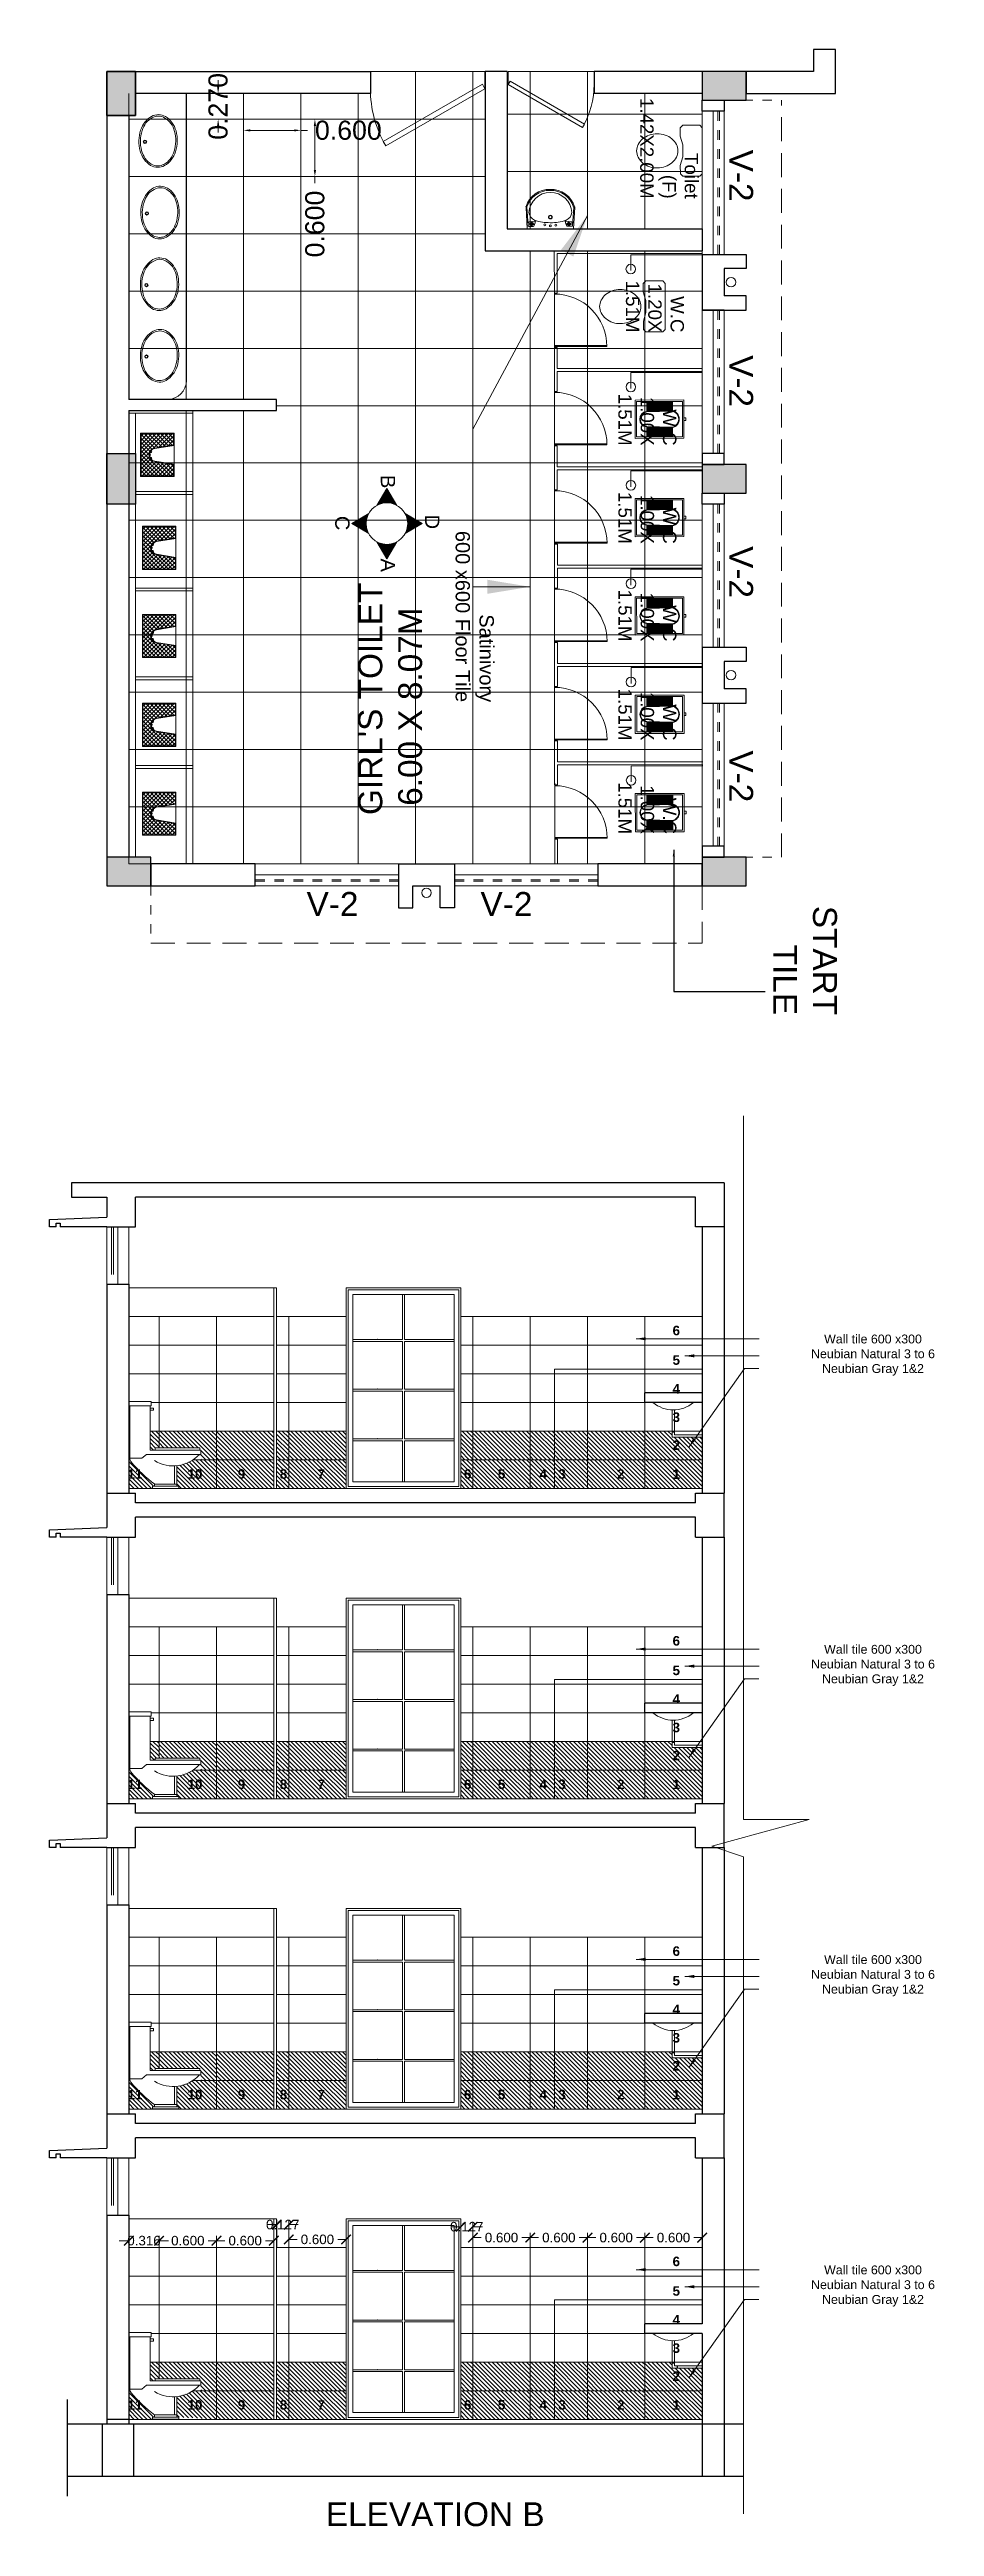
# Model space of a CAD drawing. Header units: millimetres. Extents: x 1898 to 3725, y 783 to 1532.
# Drawn here: x 2941.4 to 2950.66, y 993.84 to 1019.78 of the extents above; entities that cross this region are included whole.
import ezdxf

# ---------------------------------------------------------------- set-up
doc = ezdxf.new("R2010")
doc.units = ezdxf.units.MM
for name, pattern in [('CENTER2', [1.125, 0.75, -0.125, 0.125, -0.125]), ('DASHED', [0.75, 0.5, -0.25]), ('DASHED2', [0.375, 0.25, -0.125])]:
    doc.linetypes.add(name, pattern=pattern)
doc.layers.get('0').update_dxf_attribs({"lineweight": 20})
doc.layers.get('Defpoints').update_dxf_attribs({"lineweight": 15})
for name, color, linetype, lineweight in [('COL HATCH', 253, 'Continuous', 13), ('Column', 251, 'Continuous', 30), ('CUBICAL TOILET', 5, 'Continuous', 15), ('DIM', 6, 'Continuous', 18), ('dim.1', 6, 'Continuous', 18), ('Door', 54, 'Continuous', 18), ('dpc', 24, 'Continuous', 30), ('ELEV.1', 7, 'Continuous', 20), ('elevation', 1, 'Continuous', 13), ('Fixture', 44, 'Continuous', 13), ('flooring', 1, 'Continuous', 18), ('FUR', 32, 'Continuous', 15), ('PROJ.', 30, 'DASHED2', 15), ('rcc', 5, 'Continuous', 30), ('TEXT', 7, 'Continuous', 15), ('Text-1', 240, 'Continuous', 15), ('TILE HATCH-2', 25, 'Continuous', 9), ('Tiles', 25, 'Continuous', 9), ('Tiles-Text', 230, 'Continuous', 18), ('Ventilator', 4, 'DASHED', 18), ('Wall', 7, 'Continuous', 30), ('Window-Wall', 7, 'Continuous', 18)]:
    doc.layers.add(name, color=color, linetype=linetype, lineweight=lineweight)
doc.styles.add('dim-stylus bt', font='arial.ttf')
doc.styles.add('L120', font='arial.ttf', dxfattribs={"height": 0.6})
doc.styles.get("Standard").update_dxf_attribs({"font": 'arial.ttf', "height": 0.2})
doc.styles.add('Tabrej', font='arial.ttf')
doc.dimstyles.new('DIMEN', dxfattribs={"dimtxt": 0.3, "dimasz": 0.25, "dimexe": 0.18, "dimexo": 0.0625, "dimgap": 0.09, "dimtad": 0, "dimdec": 3, "dimzin": 0, "dimdsep": 46, "dimtxsty": 'Tabrej', "dimcen": 0, "dimclrd": 256, "dimclre": 256, "dimclrt": 7, "dimadec": 0, "dimazin": 0, "dimtfac": 1, "dimtdec": 3, "dimtofl": 0, "dimtmove": 0, "dimatfit": 1, "dimfxl": 0, "dimtolj": 1, "dimtzin": 0, "dimlwd": -1, "dimlwe": -1, "dimarcsym": 0})
doc.dimstyles.get("Standard").update_dxf_attribs({"dimtxt": 0.2, "dimasz": 0.07, "dimexe": 0.1, "dimexo": 0.02, "dimgap": 0.09, "dimtad": 0, "dimdec": 3, "dimzin": 0, "dimdsep": 46, "dimtxsty": 'Standard', "dimcen": 0.09, "dimclrd": 3, "dimclre": 3, "dimclrt": 7, "dimadec": 0, "dimazin": 0, "dimtfac": 1, "dimtdec": 3, "dimtofl": 0, "dimtmove": 0, "dimatfit": 3, "dimfxl": 0, "dimtolj": 1, "dimtzin": 0, "dimlwd": -1, "dimlwe": -1, "dimarcsym": 0})
doc.dimstyles.new('Tabrej', dxfattribs={"dimtxt": 4, "dimasz": 0.45, "dimexe": 0.18, "dimexo": 0.0625, "dimgap": 0.09, "dimtad": 0, "dimdec": 3, "dimzin": 0, "dimdsep": 46, "dimtxsty": 'Tabrej', "dimcen": 0, "dimclrd": 256, "dimclre": 256, "dimclrt": 7, "dimaunit": 1, "dimadec": 3, "dimazin": 0, "dimtfac": 1, "dimtdec": 3, "dimtofl": 0, "dimtmove": 0, "dimatfit": 3, "dimfxl": 0, "dimtolj": 1, "dimtzin": 0, "dimlwd": -1, "dimlwe": -1, "dimarcsym": 0})
pattern_1 = [(135, (2943.776624, 994.95778), (-0.0224506, -0.0224506), [])]
pattern_2 = [(135, (2947.629928, 994.95778), (-0.0224506, -0.0224506), [])]
pattern_3 = [(135, (2942.1968, 1001.45778), (-0.02245064, -0.02245064), [])]
pattern_4 = [(135, (2942.1968, 998.20778), (-0.02245064, -0.02245064), [])]
pattern_5 = [(135, (2942.1968, 994.95778), (-0.02245064, -0.02245064), [])]
pattern_6 = [(135, (2942.45329, 995.257884), (-0.02245064, -0.02245064), [])]
pattern_7 = [(135, (2943.776624, 995.257884), (-0.0224506, -0.0224506), [])]
pattern_8 = [(135, (2945.702754, 994.95778), (-0.02245064, -0.02245064), [])]
pattern_9 = [(135, (2945.702754, 995.257884), (-0.02245064, -0.02245064), [])]
pattern_10 = [(135, (2946.68344, 998.20778), (-0.02245064, -0.02245064), [])]
pattern_11 = [(135, (2942.45329, 998.507884), (-0.0224506, -0.0224506), [])]
pattern_12 = [(135, (2946.68344, 1001.45778), (-0.02245064, -0.02245064), [])]
pattern_13 = [(135, (2945.702754, 1001.757884), (-0.02245064, -0.02245064), [])]
pattern_14 = [(135, (2946.68344, 1004.70778), (-0.02245064, -0.02245064), [])]
pattern_15 = [(135, (2945.702754, 1005.007884), (-0.02245064, -0.02245064), [])]
pattern_16 = [(135, (2942.45329, 1005.007884), (-0.02245064, -0.02245064), [])]
pattern_17 = [(135, (2945.702754, 998.20778), (-0.0224506, -0.0224506), [])]
pattern_18 = [(135, (2945.702754, 1001.45778), (-0.0224506, -0.0224506), [])]
pattern_19 = [(135, (2942.1968, 1004.70778), (-0.02245064, -0.02245064), [])]
pattern_20 = [(135, (2945.702754, 1004.70778), (-0.0224506, -0.0224506), [])]
pattern_21 = [(135, (2943.776624, 998.20778), (-0.0224506, -0.0224506), [])]
pattern_22 = [(135, (2943.776624, 998.507884), (-0.0224506, -0.0224506), [])]
pattern_23 = [(135, (2943.776624, 1001.45778), (-0.0224506, -0.0224506), [])]
pattern_24 = [(135, (2943.776624, 1001.757884), (-0.0224506, -0.0224506), [])]
pattern_25 = [(135, (2943.776624, 1004.70778), (-0.0224506, -0.0224506), [])]
pattern_26 = [(135, (2943.776624, 1005.007884), (-0.0224506, -0.0224506), [])]

msp = doc.modelspace()

# ---------------------------------------------------------------- texts
at = {"layer": 'elevation', "ltscale": 0.05, "char_height": 0.15, "width": 4.322064, "attachment_point": 3, "rotation": 270, "style": 'L120'}
for s, insert in [('{\\fArial|b0|i0|c0|p34;B}', (2945.0166, 1015.1829)), ('{\\fArial|b0|i0|c0|p34;C}', (2944.5396, 1014.7429)), ('{\\fArial|b0|i0|c0|p34;D}', (2945.4801, 1014.7559)), ('{\\fArial|b0|i0|c0|p34;A}', (2945.0166, 1014.3076))]:
    msp.add_mtext(s, dxfattribs=dict(at, insert=insert))
at = {"layer": 'TEXT', "style": 'L120'}
for s, insert, char_height, width, attachment_point, rotation in [('   Toilet\\P     (F)\\P1.42X2.00M', (2948.188, 1018.2163), 0.14, 1.041277, 3, 270), ('{\\fArial CE|b0|i0|c0|p34; W.C\\P1.20X\\P1.51M}', (2948.0391, 1016.8155), 0.14, 0.530172, 3, 270), ('{\\fArial CE|b0|i0|c0|p34; W.C\\P1.00X\\P1.51M}', (2947.9599, 1015.6301), 0.14, 0.530172, 3, 270), ('{\\fArial CE|b0|i0|c0|p34; W.C\\P1.00X\\P1.51M}', (2947.9599, 1014.6013), 0.14, 0.530172, 3, 270), ("{\\fArial|b0|i0|c0|p34;GIRL'S TOILET\\P 6.00 X 8.07M}", (2945.3021, 1011.7607), 0.25, 2.895293, 7, 90), ('{\\fArial CE|b0|i0|c0|p34; W.C\\P1.00X\\P1.51M}', (2947.9599, 1013.5786), 0.14, 0.530172, 3, 270), ('{\\fArial CE|b0|i0|c0|p34; W.C\\P1.00X\\P1.51M}', (2947.9599, 1012.5409), 0.14, 0.530172, 3, 270), ('{\\fArial CE|b0|i0|c0|p34; W.C\\P1.00X\\P1.51M}', (2947.9599, 1011.5615), 0.14, 0.530172, 3, 270)]:
    msp.add_mtext(s, dxfattribs=dict(at, insert=insert, char_height=char_height, width=width, attachment_point=attachment_point, rotation=rotation))
at = {"layer": 'TEXT', "insert": (2944.2911, 994.0894), "char_height": 0.25, "attachment_point": 1, "style": 'Tabrej'}
msp.add_mtext_dynamic_manual_height_columns('ELEVATION B', width=6.051738, gutter_width=24, heights=[0], dxfattribs=at)
at = {"layer": 'Text-1', "ltscale": 0.05, "char_height": 0.25, "style": 'L120'}
for s, insert, width, attachment_point, rotation in [('V-2', (2948.7629, 1018.1863), 0.527568, 3, 270), ('V-2', (2948.7629, 1016.0343), 0.527568, 3, 270), ('V-2', (2948.7629, 1014.0339), 0.527568, 3, 270), ('V-2', (2948.7629, 1011.8942), 0.527568, 3, 270), ('V-2', (2944.0897, 1010.7045), 0.530126, 7, 360), ('V-2', (2945.91, 1010.7045), 0.530126, 7, 360), ('START TILE', (2949.6403, 1009.6651), 0.527568, 3, 270)]:
    msp.add_mtext(s, dxfattribs=dict(at, insert=insert, width=width, attachment_point=attachment_point, rotation=rotation))
at = {"layer": 'Text-1', "insert": (2946.0496, 1012.9434), "char_height": 0.15, "width": 4.322064, "attachment_point": 3, "rotation": 270, "style": 'L120'}
msp.add_mtext(' Satinivory \\P600 x600 Floor Tile', dxfattribs=at)
at = {"layer": 'Text-1', "char_height": 0.092798, "width": 2.285739, "attachment_point": 5, "style": 'dim-stylus bt'}
for insert in [(2950.0179, 1006.1043), (2950.0179, 1002.8543), (2950.0179, 999.6043), (2950.0179, 996.3543)]:
    msp.add_mtext('Wall tile 600 x300\\PNeubian Natural 3 to 6\\PNeubian Gray 1&2', dxfattribs=dict(at, insert=insert))
at = {"layer": 'Tiles-Text', "char_height": 0.1, "width": 0.096954, "attachment_point": 5, "style": 'dim-stylus bt'}
for s, insert in [('{\\fArial|b1|i0|c0|p34;6}', (2947.9592, 1006.3612)), ('{\\fArial|b1|i0|c0|p34;5}', (2947.9592, 1006.0517)), ('{\\fArial|b1|i0|c0|p34;4}', (2947.9592, 1005.7519)), ('{\\fArial|b1|i0|c0|p34;3}', (2947.9592, 1005.4532)), ('{\\fArial|b1|i0|c0|p34;2}', (2947.9592, 1005.1605)), ('{\\fArial|b1|i0|c0|p34;11}', (2942.2937, 1004.8584)), ('{\\fArial|b1|i0|c0|p34;10}', (2942.922, 1004.8584)), ('{\\fArial|b1|i0|c0|p34;9}', (2943.4091, 1004.8584)), ('{\\fArial|b1|i0|c0|p34;8}', (2943.8478, 1004.8584)), ('{\\fArial|b1|i0|c0|p34;7}', (2944.2419, 1004.8584)), ('{\\fArial|b1|i0|c0|p34;6}', (2945.7756, 1004.8584)), ('{\\fArial|b1|i0|c0|p34;5}', (2946.1313, 1004.8584)), ('{\\fArial|b1|i0|c0|p34;4}', (2946.5661, 1004.8584)), ('{\\fArial|b1|i0|c0|p34;3}', (2946.7635, 1004.8584)), ('{\\fArial|b1|i0|c0|p34;2}', (2947.3783, 1004.8584)), ('{\\fArial|b1|i0|c0|p34;1}', (2947.9592, 1004.8583)), ('{\\fArial|b1|i0|c0|p34;6}', (2947.9592, 1003.1112)), ('{\\fArial|b1|i0|c0|p34;5}', (2947.9592, 1002.8017)), ('{\\fArial|b1|i0|c0|p34;4}', (2947.9592, 1002.5019)), ('{\\fArial|b1|i0|c0|p34;3}', (2947.9592, 1002.2032)), ('{\\fArial|b1|i0|c0|p34;2}', (2947.9592, 1001.9105)), ('{\\fArial|b1|i0|c0|p34;11}', (2942.2937, 1001.6084)), ('{\\fArial|b1|i0|c0|p34;10}', (2942.922, 1001.6084)), ('{\\fArial|b1|i0|c0|p34;9}', (2943.4091, 1001.6084)), ('{\\fArial|b1|i0|c0|p34;8}', (2943.8478, 1001.6084)), ('{\\fArial|b1|i0|c0|p34;7}', (2944.2419, 1001.6084)), ('{\\fArial|b1|i0|c0|p34;6}', (2945.7756, 1001.6084)), ('{\\fArial|b1|i0|c0|p34;5}', (2946.1313, 1001.6084)), ('{\\fArial|b1|i0|c0|p34;4}', (2946.5661, 1001.6084)), ('{\\fArial|b1|i0|c0|p34;3}', (2946.7635, 1001.6084)), ('{\\fArial|b1|i0|c0|p34;2}', (2947.3783, 1001.6084)), ('{\\fArial|b1|i0|c0|p34;1}', (2947.9592, 1001.6083)), ('{\\fArial|b1|i0|c0|p34;6}', (2947.9592, 999.8612)), ('{\\fArial|b1|i0|c0|p34;5}', (2947.9592, 999.5517)), ('{\\fArial|b1|i0|c0|p34;4}', (2947.9592, 999.2519)), ('{\\fArial|b1|i0|c0|p34;3}', (2947.9592, 998.9532)), ('{\\fArial|b1|i0|c0|p34;2}', (2947.9592, 998.6605)), ('{\\fArial|b1|i0|c0|p34;11}', (2942.2937, 998.3584)), ('{\\fArial|b1|i0|c0|p34;10}', (2942.922, 998.3584)), ('{\\fArial|b1|i0|c0|p34;9}', (2943.4091, 998.3584)), ('{\\fArial|b1|i0|c0|p34;8}', (2943.8478, 998.3584)), ('{\\fArial|b1|i0|c0|p34;7}', (2944.2419, 998.3584)), ('{\\fArial|b1|i0|c0|p34;6}', (2945.7756, 998.3584)), ('{\\fArial|b1|i0|c0|p34;5}', (2946.1313, 998.3584)), ('{\\fArial|b1|i0|c0|p34;4}', (2946.5661, 998.3584)), ('{\\fArial|b1|i0|c0|p34;3}', (2946.7635, 998.3584)), ('{\\fArial|b1|i0|c0|p34;2}', (2947.3783, 998.3584)), ('{\\fArial|b1|i0|c0|p34;1}', (2947.9592, 998.3583)), ('{\\fArial|b1|i0|c0|p34;6}', (2947.9592, 996.6112)), ('{\\fArial|b1|i0|c0|p34;5}', (2947.9592, 996.3017)), ('{\\fArial|b1|i0|c0|p34;4}', (2947.9592, 996.0019)), ('{\\fArial|b1|i0|c0|p34;3}', (2947.9592, 995.7032)), ('{\\fArial|b1|i0|c0|p34;2}', (2947.9592, 995.4105)), ('{\\fArial|b1|i0|c0|p34;11}', (2942.2937, 995.1084)), ('{\\fArial|b1|i0|c0|p34;10}', (2942.922, 995.1084)), ('{\\fArial|b1|i0|c0|p34;9}', (2943.4091, 995.1084)), ('{\\fArial|b1|i0|c0|p34;8}', (2943.8478, 995.1084)), ('{\\fArial|b1|i0|c0|p34;7}', (2944.2419, 995.1084)), ('{\\fArial|b1|i0|c0|p34;6}', (2945.7756, 995.1084)), ('{\\fArial|b1|i0|c0|p34;5}', (2946.1313, 995.1084)), ('{\\fArial|b1|i0|c0|p34;4}', (2946.5661, 995.1084)), ('{\\fArial|b1|i0|c0|p34;3}', (2946.7635, 995.1084)), ('{\\fArial|b1|i0|c0|p34;2}', (2947.3783, 995.1084)), ('{\\fArial|b1|i0|c0|p34;1}', (2947.9592, 995.1083))]:
    msp.add_mtext(s, dxfattribs=dict(at, insert=insert))

# ---------------------------------------------------------------- blocks, each defined once
blk = doc.blocks.new('344')
at = {"layer": 'Fixture', "ltscale": 0.05}
for p, q in [((20849.9, 2701.5), (20849.9, 2699.7)), ((20859.1, 2701.5), (20849.9, 2701.5)), ((20849.9, 2699.7), (20859.1, 2699.7)), ((20850.3, 2699.7), (20850.3, 2681.4)), ((20858.7, 2677.7), (20858.7, 2699.7)), ((20859.1, 2699.7), (20859.1, 2701.5)), ((20850.3, 2698.8), (20849, 2698.8)), ((20849, 2698.8), (20849, 2697.9)), ((20849, 2697.9), (20850.3, 2697.9)), ((20850.3, 2681.4), (20829.3, 2681.4)), ((20829.3, 2681.4), (20829.3, 2679.6)), ((20829.3, 2679.6), (20851.9, 2679.6)), ((20829.7, 2682.3), (20848.3, 2682.3)), ((20829.7, 2681.4), (20829.7, 2682.3)), ((20848.3, 2682.3), (20848.3, 2681.4)), ((20851.9, 2679.6), (20853.8, 2678)), ((20839.3, 2667.3), (20839.3, 2674.9)), ((20840.2, 2674.8), (20840.2, 2667.3)), ((20853.8, 2678), (20858.7, 2678)), ((20838.4, 2666.4), (20838.4, 2665.5)), ((20849.4, 2666.4), (20838.4, 2666.4)), ((20838.4, 2665.5), (20849.4, 2665.5)), ((20839.3, 2667.3), (20848.5, 2667.3)), ((20839.3, 2666.4), (20839.3, 2667.3)), ((20848.5, 2667.3), (20848.5, 2666.4)), ((20849.4, 2665.5), (20849.4, 2666.4))]:
    blk.add_line(p, q, dxfattribs=at)
at = {"layer": 'Fixture', "ltscale": 0.05, "extrusion": (0, 0, -1)}
for centre, major_axis, start_param, end_param in [((20840.8, 2689.5), (10.4, 10.4), 1.800956, 3.189006), ((20812.1, 2715.4), (60.3, 2.2), 0.735313, 0.961811), ((20857.1, 2677.7), (1.13, 1.13), 0.785398, 1.483496)]:
    blk.add_ellipse(centre, major_axis=major_axis, ratio=1, start_param=start_param, end_param=end_param, dxfattribs=at)
blk = doc.blocks.new('_ArchTick')
at = {"color": 0, "const_width": 0.15}
blk.add_lwpolyline([(-0.5, -0.5), (0.5, 0.5)], dxfattribs=at)
blk = doc.blocks.new('*D276')
at = {"layer": 'Defpoints', "color": 0, "lineweight": 15, "transparency": 16777216}
for p in [(2947.63, 996.861), (2947.63, 996.758), (2948.23, 996.758)]:
    blk.add_point(p, dxfattribs=at)
at = {"layer": 'DIM', "transparency": 16777216}
for p, q in [((2947.63, 996.763), (2947.63, 996.911)), ((2947.63, 996.861), (2947.716, 996.861)), ((2948.23, 996.861), (2948.144, 996.861)), ((2948.23, 996.763), (2948.23, 996.911))]:
    blk.add_line(p, q, dxfattribs=at)
at = {"layer": 'DIM', "transparency": 16777216, "xscale": 0.1, "yscale": 0.1, "zscale": 0.1, "rotation": 180}
blk.add_blockref('_ArchTick', (2947.63, 996.861), dxfattribs=at)
at = {"layer": 'DIM', "transparency": 16777216, "xscale": 0.1, "yscale": 0.1, "zscale": 0.1}
blk.add_blockref('_ArchTick', (2948.23, 996.861), dxfattribs=at)
at = {"layer": 'DIM', "color": 7, "transparency": 16777216, "insert": (2947.93, 996.861), "char_height": 0.1, "attachment_point": 5, "style": 'Tabrej'}
blk.add_mtext('\\A1;0.600', dxfattribs=at)
blk = doc.blocks.new('*D277')
at = {"layer": 'Defpoints', "color": 0, "lineweight": 15, "transparency": 16777216}
for p in [(2947.03, 996.861), (2947.03, 996.758), (2947.63, 996.758)]:
    blk.add_point(p, dxfattribs=at)
at = {"layer": 'DIM', "transparency": 16777216}
for p, q in [((2947.03, 996.763), (2947.03, 996.911)), ((2947.03, 996.861), (2947.116, 996.861)), ((2947.63, 996.861), (2947.543, 996.861)), ((2947.63, 996.763), (2947.63, 996.911))]:
    blk.add_line(p, q, dxfattribs=at)
at = {"layer": 'DIM', "transparency": 16777216, "xscale": 0.1, "yscale": 0.1, "zscale": 0.1, "rotation": 180}
blk.add_blockref('_ArchTick', (2947.03, 996.861), dxfattribs=at)
at = {"layer": 'DIM', "transparency": 16777216, "xscale": 0.1, "yscale": 0.1, "zscale": 0.1}
blk.add_blockref('_ArchTick', (2947.63, 996.861), dxfattribs=at)
at = {"layer": 'DIM', "color": 7, "transparency": 16777216, "insert": (2947.33, 996.861), "char_height": 0.1, "attachment_point": 5, "style": 'Tabrej'}
blk.add_mtext('\\A1;0.600', dxfattribs=at)
blk = doc.blocks.new('*D278')
at = {"layer": 'Defpoints', "color": 0, "lineweight": 15, "transparency": 16777216}
for p in [(2946.43, 996.861), (2946.43, 996.758), (2947.03, 996.758)]:
    blk.add_point(p, dxfattribs=at)
at = {"layer": 'DIM', "transparency": 16777216}
for p, q in [((2946.43, 996.763), (2946.43, 996.911)), ((2946.43, 996.861), (2946.516, 996.861)), ((2947.03, 996.861), (2946.943, 996.861)), ((2947.03, 996.763), (2947.03, 996.911))]:
    blk.add_line(p, q, dxfattribs=at)
at = {"layer": 'DIM', "transparency": 16777216, "xscale": 0.1, "yscale": 0.1, "zscale": 0.1, "rotation": 180}
blk.add_blockref('_ArchTick', (2946.43, 996.861), dxfattribs=at)
at = {"layer": 'DIM', "transparency": 16777216, "xscale": 0.1, "yscale": 0.1, "zscale": 0.1}
blk.add_blockref('_ArchTick', (2947.03, 996.861), dxfattribs=at)
at = {"layer": 'DIM', "color": 7, "transparency": 16777216, "insert": (2946.73, 996.861), "char_height": 0.1, "attachment_point": 5, "style": 'Tabrej'}
blk.add_mtext('\\A1;0.600', dxfattribs=at)
blk = doc.blocks.new('*D279')
at = {"layer": 'Defpoints', "color": 0, "lineweight": 15, "transparency": 16777216}
for p in [(2945.83, 996.861), (2945.83, 996.758), (2946.43, 996.758)]:
    blk.add_point(p, dxfattribs=at)
at = {"layer": 'DIM', "transparency": 16777216}
for p, q in [((2945.83, 996.763), (2945.83, 996.911)), ((2945.83, 996.861), (2945.916, 996.861)), ((2946.43, 996.861), (2946.343, 996.861)), ((2946.43, 996.763), (2946.43, 996.911))]:
    blk.add_line(p, q, dxfattribs=at)
at = {"layer": 'DIM', "transparency": 16777216, "xscale": 0.1, "yscale": 0.1, "zscale": 0.1, "rotation": 180}
blk.add_blockref('_ArchTick', (2945.83, 996.861), dxfattribs=at)
at = {"layer": 'DIM', "transparency": 16777216, "xscale": 0.1, "yscale": 0.1, "zscale": 0.1}
blk.add_blockref('_ArchTick', (2946.43, 996.861), dxfattribs=at)
at = {"layer": 'DIM', "color": 7, "transparency": 16777216, "insert": (2946.13, 996.861), "char_height": 0.1, "attachment_point": 5, "style": 'Tabrej'}
blk.add_mtext('\\A1;0.600', dxfattribs=at)
blk = doc.blocks.new('*D280')
at = {"layer": 'Defpoints', "color": 0, "lineweight": 15, "transparency": 16777216}
for p in [(2945.703, 996.975), (2945.703, 996.758), (2945.83, 996.758)]:
    blk.add_point(p, dxfattribs=at)
at = {"layer": 'DIM', "transparency": 16777216}
for p, q in [((2945.703, 996.975), (2945.603, 996.975)), ((2945.703, 996.763), (2945.703, 997.025)), ((2945.83, 996.763), (2945.83, 997.025)), ((2945.83, 996.975), (2945.93, 996.975))]:
    blk.add_line(p, q, dxfattribs=at)
at = {"layer": 'DIM', "transparency": 16777216, "xscale": 0.1, "yscale": 0.1, "zscale": 0.1}
blk.add_blockref('_ArchTick', (2945.703, 996.975), dxfattribs=at)
at = {"layer": 'DIM', "transparency": 16777216, "xscale": 0.1, "yscale": 0.1, "zscale": 0.1, "rotation": 180}
blk.add_blockref('_ArchTick', (2945.83, 996.975), dxfattribs=at)
at = {"layer": 'DIM', "color": 7, "transparency": 16777216, "insert": (2945.766, 996.975), "char_height": 0.1, "attachment_point": 5, "style": 'Tabrej'}
blk.add_mtext('\\A1;0.127', dxfattribs=at)
blk = doc.blocks.new('*D281')
at = {"layer": 'Defpoints', "color": 0, "lineweight": 15, "transparency": 16777216}
for p in [(2943.903, 996.842), (2943.903, 996.758), (2944.503, 996.758)]:
    blk.add_point(p, dxfattribs=at)
at = {"layer": 'DIM', "transparency": 16777216}
for p, q in [((2943.903, 996.763), (2943.903, 996.892)), ((2943.903, 996.842), (2943.99, 996.842)), ((2944.503, 996.842), (2944.417, 996.842)), ((2944.503, 996.763), (2944.503, 996.892))]:
    blk.add_line(p, q, dxfattribs=at)
at = {"layer": 'DIM', "transparency": 16777216, "xscale": 0.1, "yscale": 0.1, "zscale": 0.1, "rotation": 180}
blk.add_blockref('_ArchTick', (2943.903, 996.842), dxfattribs=at)
at = {"layer": 'DIM', "transparency": 16777216, "xscale": 0.1, "yscale": 0.1, "zscale": 0.1}
blk.add_blockref('_ArchTick', (2944.503, 996.842), dxfattribs=at)
at = {"layer": 'DIM', "color": 7, "transparency": 16777216, "insert": (2944.203, 996.842), "char_height": 0.1, "attachment_point": 5, "style": 'Tabrej'}
blk.add_mtext('\\A1;0.600', dxfattribs=at)
blk = doc.blocks.new('*D282')
at = {"layer": 'Defpoints', "color": 0, "lineweight": 15, "transparency": 16777216}
for p in [(2943.777, 996.997), (2943.777, 996.758), (2943.903, 996.758)]:
    blk.add_point(p, dxfattribs=at)
at = {"layer": 'DIM', "transparency": 16777216}
for p, q in [((2943.777, 996.997), (2943.677, 996.997)), ((2943.777, 996.763), (2943.777, 997.047)), ((2943.903, 996.763), (2943.903, 997.047)), ((2943.903, 996.997), (2944.003, 996.997))]:
    blk.add_line(p, q, dxfattribs=at)
at = {"layer": 'DIM', "transparency": 16777216, "xscale": 0.1, "yscale": 0.1, "zscale": 0.1}
blk.add_blockref('_ArchTick', (2943.777, 996.997), dxfattribs=at)
at = {"layer": 'DIM', "transparency": 16777216, "xscale": 0.1, "yscale": 0.1, "zscale": 0.1, "rotation": 180}
blk.add_blockref('_ArchTick', (2943.903, 996.997), dxfattribs=at)
at = {"layer": 'DIM', "color": 7, "transparency": 16777216, "insert": (2943.84, 996.997), "char_height": 0.1, "attachment_point": 5, "style": 'Tabrej'}
blk.add_mtext('\\A1;0.127', dxfattribs=at)
blk = doc.blocks.new('*D283')
at = {"layer": 'Defpoints', "color": 0, "lineweight": 15, "transparency": 16777216}
for p in [(2943.147, 996.829), (2943.147, 996.758), (2943.747, 996.758)]:
    blk.add_point(p, dxfattribs=at)
at = {"layer": 'DIM', "transparency": 16777216}
for p, q in [((2943.147, 996.763), (2943.147, 996.879)), ((2943.147, 996.829), (2943.233, 996.829)), ((2943.747, 996.829), (2943.66, 996.829)), ((2943.747, 996.763), (2943.747, 996.879))]:
    blk.add_line(p, q, dxfattribs=at)
at = {"layer": 'DIM', "transparency": 16777216, "xscale": 0.1, "yscale": 0.1, "zscale": 0.1, "rotation": 180}
blk.add_blockref('_ArchTick', (2943.147, 996.829), dxfattribs=at)
at = {"layer": 'DIM', "transparency": 16777216, "xscale": 0.1, "yscale": 0.1, "zscale": 0.1}
blk.add_blockref('_ArchTick', (2943.747, 996.829), dxfattribs=at)
at = {"layer": 'DIM', "color": 7, "transparency": 16777216, "insert": (2943.447, 996.829), "char_height": 0.1, "attachment_point": 5, "style": 'Tabrej'}
blk.add_mtext('\\A1;0.600', dxfattribs=at)
blk = doc.blocks.new('*D284')
at = {"layer": 'Defpoints', "color": 0, "lineweight": 15, "transparency": 16777216}
for p in [(2942.546, 996.829), (2942.546, 996.758), (2943.147, 996.758)]:
    blk.add_point(p, dxfattribs=at)
at = {"layer": 'DIM', "transparency": 16777216}
for p, q in [((2942.546, 996.763), (2942.546, 996.879)), ((2942.546, 996.829), (2942.633, 996.829)), ((2943.147, 996.829), (2943.06, 996.829)), ((2943.147, 996.763), (2943.147, 996.879))]:
    blk.add_line(p, q, dxfattribs=at)
at = {"layer": 'DIM', "transparency": 16777216, "xscale": 0.1, "yscale": 0.1, "zscale": 0.1, "rotation": 180}
blk.add_blockref('_ArchTick', (2942.546, 996.829), dxfattribs=at)
at = {"layer": 'DIM', "transparency": 16777216, "xscale": 0.1, "yscale": 0.1, "zscale": 0.1}
blk.add_blockref('_ArchTick', (2943.147, 996.829), dxfattribs=at)
at = {"layer": 'DIM', "color": 7, "transparency": 16777216, "insert": (2942.847, 996.829), "char_height": 0.1, "attachment_point": 5, "style": 'Tabrej'}
blk.add_mtext('\\A1;0.600', dxfattribs=at)
blk = doc.blocks.new('*D285')
at = {"layer": 'Defpoints', "color": 0, "lineweight": 15, "transparency": 16777216}
for p in [(2942.23, 996.829), (2942.23, 996.758), (2942.546, 996.758)]:
    blk.add_point(p, dxfattribs=at)
at = {"layer": 'DIM', "transparency": 16777216}
for p, q in [((2942.23, 996.829), (2942.13, 996.829)), ((2942.23, 996.763), (2942.23, 996.879)), ((2942.546, 996.763), (2942.546, 996.879)), ((2942.546, 996.829), (2942.646, 996.829))]:
    blk.add_line(p, q, dxfattribs=at)
at = {"layer": 'DIM', "transparency": 16777216, "xscale": 0.1, "yscale": 0.1, "zscale": 0.1}
blk.add_blockref('_ArchTick', (2942.23, 996.829), dxfattribs=at)
at = {"layer": 'DIM', "transparency": 16777216, "xscale": 0.1, "yscale": 0.1, "zscale": 0.1, "rotation": 180}
blk.add_blockref('_ArchTick', (2942.546, 996.829), dxfattribs=at)
at = {"layer": 'DIM', "color": 7, "transparency": 16777216, "insert": (2942.388, 996.829), "char_height": 0.1, "attachment_point": 5, "style": 'Tabrej'}
blk.add_mtext('\\A1;0.316', dxfattribs=at)
blk = doc.blocks.new('*U18')
for p, q in [((0, 0), (0, 6)), ((40, 0), (40, 6))]:
    blk.add_line(p, q)
blk.add_lwpolyline([(0, 0), (34.64, -20), (35.52, -18.48), (0.88, 1.52)], close=True)
blk.add_arc((0, 0), 40, 330, 360)
blk = doc.blocks.new('Door')
at = {"layer": 'Door'}
blk.add_line((0, 0.18), (1.199, 0.18), dxfattribs=at)
at = {"layer": 'Door', "xscale": 0.0299845412869386, "yscale": 0.0299845412869386, "zscale": 0.0299845412869386}
blk.add_blockref('*U18', (0, 0), dxfattribs=at)
blk = doc.blocks.new('C3')
at = {"layer": 'COL HATCH'}
h = blk.add_hatch(color=256, dxfattribs=at)
h.dxf.hatch_style = 1
h.paths.add_polyline_path([(0.3, 0), (0, 0), (0, -0.53), (0.3, -0.53)])
at = {"layer": 'Column'}
for p, q in [((0, 0), (0, -0.53)), ((0.3, 0), (0, 0)), ((0.3, -0.53), (0.3, 0)), ((0, -0.53), (0.3, -0.53))]:
    blk.add_line(p, q, dxfattribs=at)
blk = doc.blocks.new('*X4')
at = {"color": 0}
for p, q in [((705, 323), (943, 561)), ((705, 365), (900, 561)), ((705, 408), (858, 561)), ((705, 450), (815, 561)), ((705, 493), (773, 561)), ((705, 535), (730, 561)), ((848, 383), (705, 526)), ((854, 419), (712, 561)), ((866, 449), (755, 561)), ((888, 469), (797, 561)), ((921, 479), (839, 561)), ((1145, 298), (882, 561)), ((899, 474), (985, 561)), ((1145, 340), (924, 561)), ((944, 477), (1027, 561)), ((1145, 383), (967, 561)), ((971, 462), (1070, 561)), ((990, 438), (1112, 561)), ((998, 404), (1145, 551)), ((1145, 425), (1009, 561)), ((1145, 467), (1051, 561)), ((1145, 510), (1094, 561)), ((1145, 552), (1136, 561)), ((842, 346), (705, 483)), ((835, 310), (705, 441)), ((705, 280), (858, 434)), ((829, 274), (705, 398)), ((705, 238), (847, 381)), ((823, 237), (705, 356)), ((798, 221), (705, 314)), ((755, 221), (705, 271)), ((730, 221), (839, 330)), ((772, 221), (830, 279)), ((1145, 255), (999, 401)), ((1004, 368), (1145, 508)), ((1137, 221), (1007, 350)), ((1011, 332), (1145, 466)), ((1095, 221), (1016, 299)), ((1017, 295), (1145, 423)), ((1023, 259), (1145, 381)), ((1029, 223), (1145, 339)), ((1069, 221), (1145, 296)), ((713, 221), (705, 229)), ((815, 221), (822, 228)), ((1052, 221), (1024, 248)), ((1112, 221), (1145, 254))]:
    blk.add_line(p, q, dxfattribs=at)
blk = doc.blocks.new('RSA CL7')
blk.add_lwpolyline([(8.9, 0), (-8.9, 0), (-8.9, -13.8), (-3.9, -13.8), (3.9, -13.8), (8.9, -13.8)], close=True)
blk.add_lwpolyline([(-4.1, -13.6), (-2.8, -5.7, -0.835943), (2.8, -5.8), (4.1, -13.6), (8.7, -13.6), (8.7, -0.2), (-8.7, -0.2), (-8.7, -13.6)], format="xyb", close=True)
blk.add_lwpolyline([(-3.9, -13.8), (-2.6, -5.8, -0.835548), (2.6, -5.8), (3.9, -13.8)], format="xyb")
for centre, start, end in [((-1.4, -4.1), 207.2135, 40.9564), ((0, -3.6), 185.8999, 355.8249), ((1.5, -4.1), 140.9962, 329.3468)]:
    blk.add_arc(centre, 0.493, start, end)
at = {"xscale": 0.0393714285714286, "yscale": 0.0393714285714286, "zscale": 0.0393714285714286}
blk.add_blockref('*X4', (-36.4, -22.3), dxfattribs=at)
blk = doc.blocks.new('SHAFT')
at = {"layer": 'Fixture'}
blk.add_circle((0.327, -0.302), 0.05, dxfattribs=at)
at = {"layer": 'Wall'}
for p, q in [((0.035, 0), (0.62, 0)), ((0.035, 0), (0.035, -0.46)), ((0.185, -0.46), (0.185, -0.23)), ((0.185, -0.23), (0.47, -0.23)), ((0.47, -0.46), (0.47, -0.23)), ((0.62, 0), (0.62, -0.46)), ((0.035, -0.46), (0.185, -0.46)), ((0.62, -0.46), (0.47, -0.46))]:
    blk.add_line(p, q, dxfattribs=at)
blk = doc.blocks.new('VENTILATOR')
at = {"layer": 'Ventilator', "ltscale": 0.02}
for p, q in [((-0.18, -1.5), (-0.18, 0)), ((-0.165, 0), (-0.165, -1.5))]:
    blk.add_line(p, q, dxfattribs=at)
at = {"layer": 'Window-Wall'}
for p, q in [((-0.23, 0), (0, 0)), ((-0.23, -1.5), (-0.23, 0)), ((-0.115, 0), (-0.115, -1.5)), ((0, 0), (0, -1.5)), ((-0.23, -1.5), (0, -1.5))]:
    blk.add_line(p, q, dxfattribs=at)
blk = doc.blocks.new('RH 1200')
for p, q in [((21, 0), (21, 43.3)), ((21.7, 0), (21.7, 43.3)), ((-21.7, 0), (21.7, 0)), ((21.7, 0), (21, 0))]:
    blk.add_line(p, q)
at = {"extrusion": (0, 0, -1)}
blk.add_ellipse((21.7, 0), major_axis=(-30.6, 30.6), ratio=1, start_param=5.497787, end_param=7.068583, dxfattribs=at)
blk = doc.blocks.new('GHH')
at = {"layer": 'Door', "ltscale": 20}
blk.add_line((3289.697, -299.103), (3289.697, -299.853), dxfattribs=at)
at = {"layer": 'Door', "ltscale": 20, "xscale": 0.015874999996413, "yscale": 0.015874999996413, "zscale": 0.015874999996413, "rotation": 270}
blk.add_blockref('RH 1200', (3289.697, -299.479), dxfattribs=at)
blk = doc.blocks.new('RSA CL6')
for p, q in [((5.5, 3.5), (5.5, 7.3)), ((5.9, 3.5), (5.9, 7.3)), ((6.3, 3.5), (6.3, 7.3)), ((6.7, 3.4), (6.7, 7.3)), ((7.1, 3.4), (7.1, 7.3)), ((7.5, 3.4), (7.5, 7.3)), ((7.9, 3.4), (7.9, 7.3)), ((8.3, 3.4), (8.3, 7.3)), ((8.7, 3.4), (8.7, 7.3)), ((9.1, 3.4), (9.1, 7.3)), ((9.4, 3.4), (9.4, 7.3)), ((9.8, 3.4), (9.8, 7.3)), ((10.2, 3.4), (10.2, 7.3)), ((10.6, 3.4), (10.6, 7.3)), ((11, 3.3), (11, 7.3)), ((11.4, 3.3), (11.4, 7.3)), ((11.8, 3.3), (11.8, 7.3)), ((12.2, 3.3), (12.2, 7.3)), ((12.6, 3.3), (12.6, 7.3)), ((13, 3.3), (13, 7.3)), ((13.4, 3.3), (13.4, 7.3)), ((13.8, 3.3), (13.8, 7.3)), ((14.2, 3.3), (14.2, 7.3)), ((14.6, 3.3), (14.6, 7.3)), ((15, 3.2), (15, 7.3)), ((15.4, 3.2), (15.4, 7.3)), ((15.7, 3.2), (15.7, 7.3)), ((16.1, 3.2), (16.1, 7.3)), ((16.1, 7.3), (16.1, 3.2)), ((5.5, -7.3), (5.5, -3.5)), ((5.9, -7.3), (5.9, -3.5)), ((6.3, -7.3), (6.3, -3.4)), ((6.7, -7.3), (6.7, -3.4)), ((7.1, -7.3), (7.1, -3.4)), ((7.5, -7.3), (7.5, -3.4)), ((7.9, -7.3), (7.9, -3.4)), ((8.3, -7.3), (8.3, -3.4)), ((8.7, -7.3), (8.7, -3.4)), ((9.1, -7.3), (9.1, -3.4)), ((9.4, -7.3), (9.4, -3.4)), ((9.8, -7.3), (9.8, -3.3)), ((10.2, -7.3), (10.2, -3.3)), ((10.6, -7.3), (10.6, -3.3)), ((11, -7.3), (11, -3.3)), ((11.4, -7.3), (11.4, -3.3)), ((11.8, -7.3), (11.8, -3.3)), ((12.2, -7.3), (12.2, -3.3)), ((12.6, -7.3), (12.6, -3.3)), ((13, -7.3), (13, -3.3)), ((13.4, -7.3), (13.4, -3.2)), ((13.8, -7.3), (13.8, -3.2)), ((14.2, -7.3), (14.2, -3.2)), ((14.6, -7.3), (14.6, -3.2)), ((15, -7.3), (15, -3.2)), ((15.4, -7.3), (15.4, -3.2)), ((15.7, -7.3), (15.7, -3.2)), ((16.1, -3.2), (16.1, -7.3)), ((16.1, -7.3), (16.1, -3.2))]:
    blk.add_line(p, q)
blk.add_lwpolyline([(0.8, -0.6), (0, -0.6), (0, 0.6), (0.8, 0.6)])
for points in [[(0.8, 7.9), (20.9, 7.9), (20.9, -7.9), (0.8, -7.9)], [(1.4, 7.3), (20.3, 7.3), (20.3, -7.3), (1.4, -7.3)]]:
    blk.add_lwpolyline(points, close=True)
for points in [[(5.5, 3.5), (16.1, 3.2, -0.899983), (16.1, -3.2), (5.5, -3.5, -0.799392)], [(5.5, 3.3), (16.1, 3, -0.897689), (16.1, -3), (5.6, -3.3, -0.793494), (5.5, 3.3)]]:
    blk.add_lwpolyline(points, format="xyb", close=True)
blk = doc.blocks.new('ENGLISH SHEET')
at = {"layer": 'Fixture'}
for p, q in [((4663.798, 251.204), (4663.773, 251.179)), ((4663.773, 251.179), (4663.773, 250.696)), ((4663.976, 251.204), (4663.798, 251.204)), ((4664.002, 251.179), (4663.976, 251.204)), ((4664.002, 251.09), (4664.002, 251.179)), ((4663.976, 251.001), (4664.002, 251.09)), ((4663.976, 250.874), (4663.976, 251.001)), ((4663.976, 251.001), (4663.976, 250.874)), ((4664.002, 250.785), (4663.976, 250.874)), ((4663.773, 250.696), (4663.798, 250.67)), ((4663.798, 250.67), (4663.976, 250.67)), ((4663.976, 250.67), (4664.002, 250.696)), ((4664.002, 250.696), (4664.002, 250.785))]:
    blk.add_line(p, q, dxfattribs=at)
blk.add_lwpolyline([(4664.459, 250.937, 0.117036), (4664.443, 251.003, 0.104338), (4664.396, 251.063, 0.09029), (4664.321, 251.105, 0.09898), (4664.243, 251.115, 0.08237), (4664.159, 251.101, 0.09029), (4664.09, 251.063, 0.104338), (4664.043, 251.003, 0.117036), (4664.027, 250.937, 0.117036), (4664.043, 250.871, 0.104338), (4664.09, 250.811, 0.09029), (4664.159, 250.773, 0.08237), (4664.243, 250.759, 0.08237), (4664.327, 250.773, 0.09029), (4664.396, 250.811, 0.104338), (4664.443, 250.871, 0.117036)], format="xyb", close=True, dxfattribs=at)
blk = doc.blocks.new('RSA BASIN 2')
for points in [[(10.7, -8.1, 0.12976), (10, -5.2, 0.106426), (7.6, -2.5, 0.084431), (4.3, -0.7, 0.073534), (0, 0, 0.073534), (-4.3, -0.5, 0.084431), (-7.7, -2.2, 0.106426), (-10.2, -4.8, 0.12976), (-11, -7.7, 0.12976), (-10.3, -10.6, 0.106426), (-7.9, -13.3, 0.084431), (-4.6, -15.1, 0.073534), (-0.3, -15.8, 0.073534), (4, -15.3, 0.084431), (7.4, -13.6, 0.106426), (9.9, -11, 0.12976)], [(10.1, -7.9, 0.119977), (9.4, -5.5, 0.106426), (7.3, -2.9, 0.084431), (4.1, -1.3, 0.073534), (0, -0.6, 0.073534), (-4.1, -1.1, 0.084431), (-7.4, -2.6, 0.106426), (-9.7, -5.1, 0.12976), (-10.4, -7.7, 0.009633), (-10.4, -7.9, 0.119977), (-9.8, -10.3, 0.106426), (-7.6, -12.9, 0.084431), (-4.4, -14.5, 0.073534), (-0.3, -15.2, 0.073534), (3.8, -14.7, 0.084431), (7.1, -13.2, 0.106426), (9.3, -10.7, 0.12976), (10.1, -8.1, 0.009633)]]:
    blk.add_lwpolyline(points, format="xyb", close=True)
for radius in [0.7, 0.479]:
    blk.add_circle((-0.5, -2.5), radius)
blk = doc.blocks.new('RSA BASIN 9')
for points in [[(-0.1, -16.2, 0.340881), (10, -9, 0.074195), (10.1, -8.9), (9.5, 0), (-9.5, 0), (-10, -8.8, 0.082611), (-10, -9.2, 0.330812), (-0.1, -16.2)], [(0, -15, 0.391482), (8.9, -6.7, 0.252869), (6.5, -3.5, 0.087242), (0, -2.5, 0.079484), (-6.5, -3.5, 0.2542), (-8.8, -6.7, 0.39026), (0, -15)], [(-8.6, -2, -0.907437), (-8.4, -1.8), (-7.5, -2.6, -0.907437), (-7.6, -2.7)], [(-8.2, -1.6, -0.907437), (-8.1, -1.5), (-7.1, -2.3, -0.907437), (-7.3, -2.4)], [(-7.8, -1.3, -0.907437), (-7.7, -1.2), (-6.8, -1.9, -0.907437), (-6.9, -2.1)], [(7.8, -1.3, 0.907437), (7.7, -1.2), (6.8, -1.9, 0.907437), (6.9, -2.1)], [(8.2, -1.6, 0.907437), (8.1, -1.5), (7.1, -2.3, 0.907437), (7.3, -2.4)], [(8.6, -2, 0.907437), (8.4, -1.8), (7.5, -2.6, 0.907437), (7.6, -2.7)]]:
    blk.add_lwpolyline(points, format="xyb", close=True)
for points in [[(-5.9, -3.3), (-6.2, -3, -0.183787), (-6.2, -2.7, 0.126662), (-6.2, -2.4), (-6.6, -1.4, 0.35453), (-7.1, -1), (-8.7, -1, 0.414214), (-9.1, -1.4), (-9.6, -9.1, 0.329849), (-0.1, -15.8, 0.338736), (9.6, -8.9, 0.075632), (9.7, -8.8), (9.1, -1.4, 0.414214), (8.7, -1), (7.1, -1, 0.35453), (6.6, -1.4), (6.2, -2.4, 0.126662), (6.2, -2.7, -0.183787), (6.2, -3), (5.9, -3.3)], [(-6.2, -3.4), (-6.2, -3.3, 0.220542), (-6.5, -3.1), (-8.7, -2.8, -0.361119), (-9.2, -2.3)], [(6.2, -3.4), (6.2, -3.3, -0.220542), (6.5, -3.1), (8.7, -2.8, 0.358803), (9.2, -2.3, 0.358803)]]:
    blk.add_lwpolyline(points, format="xyb")
for centre, radius in [((-2.3, -1.6), 0.399), ((0, -4.8), 0.771), ((0, -4.8), 0.602), ((0, -1.2), 0.399), ((2.3, -1.5), 0.399)]:
    blk.add_circle(centre, radius)
blk = doc.blocks.new('CU')
at = {"layer": 'COL HATCH', "linetype": 'CENTER2'}
h = blk.add_hatch(color=256, dxfattribs=at)
h.dxf.hatch_style = 1
h.paths.add_polyline_path([(0, 0.035), (0, -0.265), (0.46, -0.265), (0.46, 0.035)])
at = {"layer": 'Column', "linetype": 'CENTER2'}
blk.add_lwpolyline([(0, 0.035), (0, -0.265), (0.46, -0.265), (0.46, 0.035), (0, 0.035)], dxfattribs=at)
blk = doc.blocks.new('*D317')
at = {"layer": 'Defpoints', "color": 0, "lineweight": 15, "transparency": 16777216}
for p in [(2943.43, 1019.048), (2944.03, 1019.048), (2944.03, 1018.932)]:
    blk.add_point(p, dxfattribs=at)
at = {"layer": 'DIM', "color": 3, "transparency": 16777216}
for p, q in [((2943.43, 1019.028), (2943.43, 1018.832)), ((2944.03, 1019.028), (2944.03, 1018.832)), ((2943.5, 1018.932), (2943.96, 1018.932)), ((2944.03, 1018.932), (2944.1, 1018.932))]:
    blk.add_line(p, q, dxfattribs=at)
at = {"layer": 'DIM', "color": 3, "lineweight": 15, "transparency": 16777216}
for points in [[(2943.5, 1018.943), (2943.5, 1018.92), (2943.43, 1018.932)], [(2943.96, 1018.943), (2943.96, 1018.92), (2944.03, 1018.932)]]:
    blk.add_solid(points, dxfattribs=at)
at = {"layer": 'DIM', "color": 7, "transparency": 16777216, "insert": (2944.527, 1018.932), "char_height": 0.2, "attachment_point": 5}
blk.add_mtext('\\A1;0.600', dxfattribs=at)
blk = doc.blocks.new('*D318')
at = {"layer": 'Defpoints', "color": 0, "lineweight": 15, "transparency": 16777216}
for p in [(2944.03, 1019.048), (2944.03, 1018.448), (2944.177, 1018.448)]:
    blk.add_point(p, dxfattribs=at)
at = {"layer": 'DIM', "color": 3, "transparency": 16777216}
for p, q in [((2944.05, 1019.048), (2944.277, 1019.048)), ((2944.177, 1018.978), (2944.177, 1018.518)), ((2944.05, 1018.448), (2944.277, 1018.448)), ((2944.177, 1018.448), (2944.177, 1018.378))]:
    blk.add_line(p, q, dxfattribs=at)
at = {"layer": 'DIM', "color": 3, "lineweight": 15, "transparency": 16777216}
for points in [[(2944.165, 1018.978), (2944.189, 1018.978), (2944.177, 1019.048)], [(2944.165, 1018.518), (2944.189, 1018.518), (2944.177, 1018.448)]]:
    blk.add_solid(points, dxfattribs=at)
at = {"layer": 'DIM', "color": 7, "transparency": 16777216, "insert": (2944.177, 1017.951), "char_height": 0.2, "attachment_point": 5, "rotation": 90}
blk.add_mtext('\\A1;0.600', dxfattribs=at)
blk = doc.blocks.new('*D319')
at = {"layer": 'Defpoints', "color": 0, "lineweight": 15, "transparency": 16777216}
for p in [(2943.164, 1019.318), (2943.43, 1019.318), (2943.43, 1019.048)]:
    blk.add_point(p, dxfattribs=at)
at = {"layer": 'DIM', "color": 3, "transparency": 16777216}
for p, q in [((2943.41, 1019.318), (2943.064, 1019.318)), ((2943.164, 1019.388), (2943.164, 1019.458)), ((2943.41, 1019.048), (2943.064, 1019.048)), ((2943.164, 1018.978), (2943.164, 1018.908))]:
    blk.add_line(p, q, dxfattribs=at)
at = {"layer": 'DIM', "color": 3, "lineweight": 15, "transparency": 16777216}
for points in [[(2943.153, 1019.388), (2943.176, 1019.388), (2943.164, 1019.318)], [(2943.153, 1018.978), (2943.176, 1018.978), (2943.164, 1019.048)]]:
    blk.add_solid(points, dxfattribs=at)
at = {"layer": 'DIM', "color": 7, "transparency": 16777216, "insert": (2943.164, 1019.183), "char_height": 0.2, "attachment_point": 5, "rotation": 90}
blk.add_mtext('\\A1;0.270', dxfattribs=at)

# ---------------------------------------------------------------- dimensions: what is measured, and where the dimension line sits
at = {"layer": 'DIM'}
dim = msp.add_linear_dim(base=(2943.1644, 1019.3183), p1=(2943.43, 1019.0483), p2=(2943.43, 1019.3183), angle=90, dimstyle='Standard', dxfattribs=at)
dim.commit()
dim.dimension.update_dxf_attribs({"geometry": '*D319', "text_midpoint": (2943.1644, 1019.1833), "dimtype": 160})
dim = msp.add_linear_dim(base=(2944.03, 1018.9315), p1=(2943.43, 1019.0483), p2=(2944.03, 1019.0483), dimstyle='Standard', dxfattribs=at)
dim.commit()
dim.dimension.update_dxf_attribs({"geometry": '*D317', "text_midpoint": (2944.5271, 1018.9315)})
dim = msp.add_linear_dim(base=(2944.1769, 1018.4483), p1=(2944.03, 1019.0483), p2=(2944.03, 1018.4483), angle=90, dimstyle='Standard', dxfattribs=at)
dim.commit()
dim.dimension.update_dxf_attribs({"geometry": '*D318', "text_midpoint": (2944.1769, 1017.9512)})
for base, p1, p2, picture, middle in [((2943.7766, 996.9973), (2943.9033, 996.7584), (2943.7766, 996.7584), '*D282', (2943.84, 996.9973)), ((2945.7028, 996.975), (2945.8297, 996.7584), (2945.7028, 996.7584), '*D280', (2945.7662, 996.975)), ((2942.23, 996.82895), (2942.54647, 996.7584), (2942.23, 996.7584), '*D285', (2942.38824, 996.82895))]:
    dim = msp.add_linear_dim(base=base, p1=p1, p2=p2, dimstyle='DIMEN', override={"dimscale": 0.5, "dimtxt": 0.2, "dimasz": 0.2, "dimexe": 0.1, "dimexo": 0.01, "dimgap": 1, "dimblk1": 'ArchTick', "dimblk2": 'ArchTick', "dimsah": 1}, dxfattribs=at)
    dim.commit()
    dim.dimension.update_dxf_attribs({"geometry": picture, "text_midpoint": middle, "dimtype": 160})
for base, p1, p2, picture, middle in [((2942.5465, 996.8289), (2943.1465, 996.7584), (2942.5465, 996.7584), '*D284', (2942.8465, 996.8289)), ((2943.1465, 996.8289), (2943.7466, 996.7584), (2943.1465, 996.7584), '*D283', (2943.4466, 996.8289)), ((2943.9033, 996.8424), (2944.5034, 996.7584), (2943.9033, 996.7584), '*D281', (2944.2033, 996.8424)), ((2945.8297, 996.8614), (2946.4298, 996.7584), (2945.8297, 996.7584), '*D279', (2946.1297, 996.8614)), ((2946.4298, 996.8614), (2947.0299, 996.7584), (2946.4298, 996.7584), '*D278', (2946.7298, 996.8614)), ((2947.0299, 996.8614), (2947.6299, 996.7584), (2947.0299, 996.7584), '*D277', (2947.3299, 996.8614)), ((2947.6299, 996.8614), (2948.23, 996.7584), (2947.6299, 996.7584), '*D276', (2947.93, 996.8614))]:
    dim = msp.add_linear_dim(base=base, p1=p1, p2=p2, dimstyle='DIMEN', override={"dimscale": 0.5, "dimtxt": 0.2, "dimasz": 0.2, "dimexe": 0.1, "dimexo": 0.01, "dimblk1": 'ArchTick', "dimblk2": 'ArchTick', "dimsah": 1}, dxfattribs=at)
    dim.commit()
    dim.dimension.update_dxf_attribs({"geometry": picture, "text_midpoint": middle})

# ---------------------------------------------------------------- hatches: boundary and pattern name
at = {"layer": 'elevation', "ltscale": 0.05}
for points in [[(2944.9302, 1015.1814), (2945.0353, 1015.0035, 0.1266586), (2944.9302, 1015.0305, 0.1266586), (2944.8251, 1015.0035)], [(2944.7397, 1014.918, 0.2574473), (2944.7397, 1014.7079), (2944.5617, 1014.8129)], [(2945.1208, 1014.918), (2945.2987, 1014.8129), (2945.1208, 1014.7079, 0.2574473)], [(2944.8251, 1014.6224, 0.1266586), (2944.9302, 1014.5953, 0.1266586), (2945.0353, 1014.6224), (2944.9302, 1014.4445)]]:
    msp.add_hatch(color=256, dxfattribs=at).paths.add_polyline_path(points)
at = {"layer": 'TILE HATCH-2'}
h = msp.add_hatch(dxfattribs=at)
h.set_pattern_fill('ANSI31,_O', color=256, scale=0.01, angle=90)
h.set_pattern_definition(pattern_16)
h.paths.add_polyline_path([(2942.5465, 1005.308), (2942.4533, 1005.308), (2942.4533, 1005.1114), (2942.5044, 1005.1114), (2942.5044, 1005.1343), (2942.5465, 1005.1343)])
h = msp.add_hatch(dxfattribs=at)
h.set_pattern_fill('ANSI31,_O', color=256, scale=0.01, angle=90)
h.set_pattern_definition(pattern_16)
h.paths.add_polyline_path([(2942.9847, 1005.0079), (2943.1465, 1005.0079), (2943.1465, 1005.308), (2942.5465, 1005.308), (2942.5465, 1005.1343), (2942.9847, 1005.1343)])
h = msp.add_hatch(dxfattribs=at)
h.set_pattern_fill('ANSI31,_O', color=256, scale=0.01, angle=90)
h.set_pattern_definition(pattern_16)
h.paths.add_polyline_path([(2943.7466, 1005.0079), (2943.7466, 1005.308), (2943.1465, 1005.308), (2943.1465, 1005.0079)])
h = msp.add_hatch(dxfattribs=at)
h.set_pattern_fill('ANSI31,_O', color=256, scale=0.01, angle=90)
h.set_pattern_definition(pattern_15)
h.paths.add_polyline_path([(2945.7028, 1005.0079), (2945.8297, 1005.0079), (2945.8297, 1005.308), (2945.7028, 1005.308)])
h = msp.add_hatch(dxfattribs=at)
h.set_pattern_fill('ANSI31,_O', color=256, scale=0.01, angle=90)
h.set_pattern_definition(pattern_15)
h.paths.add_polyline_path([(2946.4298, 1005.308), (2945.8297, 1005.308), (2945.8297, 1005.0079), (2946.4298, 1005.0079)])
h = msp.add_hatch(dxfattribs=at)
h.set_pattern_fill('ANSI31,_O', color=256, scale=0.01, angle=90)
h.set_pattern_definition(pattern_15)
h.paths.add_polyline_path([(2946.6834, 1005.308), (2946.4298, 1005.308), (2946.4298, 1005.0079), (2946.6834, 1005.0079)])
h = msp.add_hatch(dxfattribs=at)
h.set_pattern_fill('ANSI31,_O', color=256, scale=0.01, angle=90)
h.set_pattern_definition(pattern_15)
h.paths.add_polyline_path([(2946.6834, 1005.308), (2946.6834, 1005.0079), (2947.0299, 1005.0079), (2947.0299, 1005.308)])
h = msp.add_hatch(dxfattribs=at)
h.set_pattern_fill('ANSI31,_O', color=256, scale=0.01, angle=90)
h.set_pattern_definition(pattern_15)
h.paths.add_polyline_path([(2947.0299, 1005.308), (2947.0299, 1005.0079), (2947.6299, 1005.0079), (2947.6299, 1005.308)])
h = msp.add_hatch(dxfattribs=at)
h.set_pattern_fill('ANSI31,_O', color=256, scale=0.01, angle=90)
h.set_pattern_definition(pattern_15)
h.paths.add_polyline_path([(2948.23, 1005.2441), (2947.9149, 1005.2441), (2947.9149, 1005.308), (2947.6299, 1005.308), (2947.6299, 1005.0079), (2948.23, 1005.0079)])
h.paths.add_polyline_path([(2947.8971, 1005.0557), (2948.0248, 1005.0557), (2948.0248, 1005.2618), (2947.8971, 1005.2618)], flags=24)
h = msp.add_hatch(dxfattribs=at)
h.set_pattern_fill('ANSI31,_O', color=256, scale=0.01, angle=90)
h.set_pattern_definition(pattern_20)
h.paths.add_polyline_path([(2945.8297, 1005.0079), (2945.7028, 1005.0079), (2945.7028, 1004.7078), (2945.8297, 1004.7078)])
h = msp.add_hatch(dxfattribs=at)
h.set_pattern_fill('ANSI31,_O', color=256, scale=0.01, angle=90)
h.set_pattern_definition(pattern_20)
h.paths.add_polyline_path([(2946.4298, 1005.0079), (2945.8297, 1005.0079), (2945.8297, 1004.7078), (2946.4298, 1004.7078)])
h.paths.add_polyline_path([(2946.0664, 1004.7546), (2946.1941, 1004.7546), (2946.1941, 1004.9607), (2946.0664, 1004.9607)], flags=24)
h = msp.add_hatch(dxfattribs=at)
h.set_pattern_fill('ANSI31,_O', color=256, scale=0.01, angle=90)
h.set_pattern_definition(pattern_20)
h.paths.add_polyline_path([(2946.6834, 1005.0079), (2946.4298, 1005.0079), (2946.4298, 1004.7078), (2946.6834, 1004.7078)])
h.paths.add_polyline_path([(2946.5026, 1004.7536), (2946.6302, 1004.7536), (2946.6302, 1004.9596), (2946.5026, 1004.9596)], flags=24)
h = msp.add_hatch(dxfattribs=at)
h.set_pattern_fill('ANSI31,_O', color=256, scale=0.01, angle=90)
h.set_pattern_definition(pattern_14)
h.paths.add_polyline_path([(2946.6834, 1005.0079), (2946.6834, 1004.7078), (2947.0299, 1004.7078), (2947.0299, 1005.0079)])
h = msp.add_hatch(dxfattribs=at)
h.set_pattern_fill('ANSI31,_O', color=256, scale=0.01, angle=90)
h.set_pattern_definition(pattern_14)
h.paths.add_polyline_path([(2947.6299, 1005.0079), (2947.0299, 1005.0079), (2947.0299, 1004.7078), (2947.6299, 1004.7078)])
h = msp.add_hatch(dxfattribs=at)
h.set_pattern_fill('ANSI31,_O', color=256, scale=0.01, angle=90)
h.set_pattern_definition(pattern_14)
h.paths.add_polyline_path([(2948.23, 1005.0079), (2947.6299, 1005.0079), (2947.6299, 1004.7078), (2948.23, 1004.7078)])
h = msp.add_hatch(dxfattribs=at)
h.set_pattern_fill('ANSI31,_O', color=256, scale=0.01, angle=90)
h.set_pattern_definition([(135, (2942.45329, 1001.861448), (-0.0224506, -0.0224506), [])])
h.paths.add_polyline_path([(2942.5465, 1002.058), (2942.4533, 1002.058), (2942.4533, 1001.8614), (2942.5044, 1001.8614), (2942.5044, 1001.8843), (2942.5465, 1001.8843)])
h = msp.add_hatch(dxfattribs=at)
h.set_pattern_fill('ANSI31,_O', color=256, scale=0.01, angle=90)
h.set_pattern_definition([(135, (2942.54647, 1001.757884), (-0.0224506, -0.0224506), [])])
h.paths.add_polyline_path([(2942.5465, 1001.8843), (2942.9847, 1001.8843), (2942.9847, 1001.7579), (2943.1465, 1001.7579), (2943.1465, 1002.058), (2942.5465, 1002.058)])
h = msp.add_hatch(dxfattribs=at)
h.set_pattern_fill('ANSI31,_O', color=256, scale=0.01, angle=90)
h.set_pattern_definition(pattern_3)
h.paths.add_polyline_path([(2943.7466, 1001.7579), (2943.7466, 1002.058), (2943.1465, 1002.058), (2943.1465, 1001.7579)])
h = msp.add_hatch(dxfattribs=at)
h.set_pattern_fill('ANSI31,_O', color=256, scale=0.01, angle=90)
h.set_pattern_definition(pattern_13)
h.paths.add_polyline_path([(2945.8297, 1002.058), (2945.7028, 1002.058), (2945.7028, 1001.7579), (2945.8297, 1001.7579)])
h = msp.add_hatch(dxfattribs=at)
h.set_pattern_fill('ANSI31,_O', color=256, scale=0.01, angle=90)
h.set_pattern_definition(pattern_13)
h.paths.add_polyline_path([(2946.4298, 1002.058), (2945.8297, 1002.058), (2945.8297, 1001.7579), (2946.4298, 1001.7579)])
h = msp.add_hatch(dxfattribs=at)
h.set_pattern_fill('ANSI31,_O', color=256, scale=0.01, angle=90)
h.set_pattern_definition(pattern_13)
h.paths.add_polyline_path([(2946.6834, 1002.058), (2946.4298, 1002.058), (2946.4298, 1001.7579), (2946.6834, 1001.7579)])
h = msp.add_hatch(dxfattribs=at)
h.set_pattern_fill('ANSI31,_O', color=256, scale=0.01, angle=90)
h.set_pattern_definition(pattern_13)
h.paths.add_polyline_path([(2946.6834, 1002.058), (2946.6834, 1001.7579), (2947.0299, 1001.7579), (2947.0299, 1002.058)])
h = msp.add_hatch(dxfattribs=at)
h.set_pattern_fill('ANSI31,_O', color=256, scale=0.01, angle=90)
h.set_pattern_definition(pattern_13)
h.paths.add_polyline_path([(2947.0299, 1002.058), (2947.0299, 1001.7579), (2947.6299, 1001.7579), (2947.6299, 1002.058)])
h = msp.add_hatch(dxfattribs=at)
h.set_pattern_fill('ANSI31,_O', color=256, scale=0.01, angle=90)
h.set_pattern_definition(pattern_13)
h.paths.add_polyline_path([(2948.23, 1001.9941), (2947.9149, 1001.9941), (2947.9149, 1002.058), (2947.6299, 1002.058), (2947.6299, 1001.7579), (2948.23, 1001.7579)])
h.paths.add_polyline_path([(2947.8971, 1001.8057), (2948.0248, 1001.8057), (2948.0248, 1002.0118), (2947.8971, 1002.0118)], flags=24)
h = msp.add_hatch(dxfattribs=at)
h.set_pattern_fill('ANSI31,_O', color=256, scale=0.01, angle=90)
h.set_pattern_definition(pattern_18)
h.paths.add_polyline_path([(2945.8297, 1001.7579), (2945.7028, 1001.7579), (2945.7028, 1001.4578), (2945.8297, 1001.4578)])
h = msp.add_hatch(dxfattribs=at)
h.set_pattern_fill('ANSI31,_O', color=256, scale=0.01, angle=90)
h.set_pattern_definition(pattern_18)
h.paths.add_polyline_path([(2946.4298, 1001.7579), (2945.8297, 1001.7579), (2945.8297, 1001.4578), (2946.4298, 1001.4578)])
h.paths.add_polyline_path([(2946.0664, 1001.5046), (2946.1941, 1001.5046), (2946.1941, 1001.7107), (2946.0664, 1001.7107)], flags=24)
h = msp.add_hatch(dxfattribs=at)
h.set_pattern_fill('ANSI31,_O', color=256, scale=0.01, angle=90)
h.set_pattern_definition(pattern_18)
h.paths.add_polyline_path([(2946.6834, 1001.7579), (2946.4298, 1001.7579), (2946.4298, 1001.4578), (2946.6834, 1001.4578)])
h.paths.add_polyline_path([(2946.5026, 1001.5036), (2946.6302, 1001.5036), (2946.6302, 1001.7096), (2946.5026, 1001.7096)], flags=24)
h = msp.add_hatch(dxfattribs=at)
h.set_pattern_fill('ANSI31,_O', color=256, scale=0.01, angle=90)
h.set_pattern_definition(pattern_12)
h.paths.add_polyline_path([(2946.6834, 1001.7579), (2946.6834, 1001.4578), (2947.0299, 1001.4578), (2947.0299, 1001.7579)])
h.paths.add_polyline_path([(2946.7001, 1001.5044), (2946.8278, 1001.5044), (2946.8278, 1001.7105), (2946.7001, 1001.7105)], flags=24)
h = msp.add_hatch(dxfattribs=at)
h.set_pattern_fill('ANSI31,_O', color=256, scale=0.01, angle=90)
h.set_pattern_definition(pattern_12)
h.paths.add_polyline_path([(2947.6299, 1001.7579), (2947.0299, 1001.7579), (2947.0299, 1001.4578), (2947.6299, 1001.4578)])
h.paths.add_polyline_path([(2947.3162, 1001.5036), (2947.4439, 1001.5036), (2947.4439, 1001.7096), (2947.3162, 1001.7096)], flags=24)
h = msp.add_hatch(dxfattribs=at)
h.set_pattern_fill('ANSI31,_O', color=256, scale=0.01, angle=90)
h.set_pattern_definition(pattern_12)
h.paths.add_polyline_path([(2948.23, 1001.7579), (2947.6299, 1001.7579), (2947.6299, 1001.4578), (2948.23, 1001.4578)])
h.paths.add_polyline_path([(2947.9012, 1001.5034), (2948.0289, 1001.5034), (2948.0289, 1001.7095), (2947.9012, 1001.7095)], flags=24)
h = msp.add_hatch(dxfattribs=at)
h.set_pattern_fill('ANSI31,_O', color=256, scale=0.01, angle=90)
h.set_pattern_definition(pattern_11)
h.paths.add_polyline_path([(2942.5465, 998.808), (2942.4533, 998.808), (2942.4533, 998.6114), (2942.5044, 998.6114), (2942.5044, 998.6343), (2942.5465, 998.6343)])
h = msp.add_hatch(dxfattribs=at)
h.set_pattern_fill('ANSI31,_O', color=256, scale=0.01, angle=90)
h.set_pattern_definition(pattern_11)
h.paths.add_polyline_path([(2942.9847, 998.6343), (2942.9847, 998.5079), (2943.1465, 998.5079), (2943.1465, 998.808), (2942.5465, 998.808), (2942.5465, 998.6343)])
h = msp.add_hatch(dxfattribs=at)
h.set_pattern_fill('ANSI31,_O', color=256, scale=0.01, angle=90)
h.set_pattern_definition(pattern_4)
h.paths.add_polyline_path([(2943.1465, 998.5079), (2943.7466, 998.5079), (2943.7466, 998.808), (2943.1465, 998.808)])
h = msp.add_hatch(dxfattribs=at)
h.set_pattern_fill('ANSI31,_O', color=256, scale=0.01, angle=90)
h.set_pattern_definition(pattern_4)
h.paths.add_polyline_path([(2945.8297, 998.808), (2945.7028, 998.808), (2945.7028, 998.5079), (2945.8297, 998.5079)])
h = msp.add_hatch(dxfattribs=at)
h.set_pattern_fill('ANSI31,_O', color=256, scale=0.01, angle=90)
h.set_pattern_definition(pattern_4)
h.paths.add_polyline_path([(2946.4298, 998.808), (2945.8297, 998.808), (2945.8297, 998.5079), (2946.4298, 998.5079)])
h = msp.add_hatch(dxfattribs=at)
h.set_pattern_fill('ANSI31,_O', color=256, scale=0.01, angle=90)
h.set_pattern_definition(pattern_4)
h.paths.add_polyline_path([(2946.6834, 998.808), (2946.4298, 998.808), (2946.4298, 998.5079), (2946.6834, 998.5079)])
h = msp.add_hatch(dxfattribs=at)
h.set_pattern_fill('ANSI31,_O', color=256, scale=0.01, angle=90)
h.set_pattern_definition(pattern_4)
h.paths.add_polyline_path([(2947.0299, 998.808), (2946.6834, 998.808), (2946.6834, 998.5079), (2947.0299, 998.5079)])
h = msp.add_hatch(dxfattribs=at)
h.set_pattern_fill('ANSI31,_O', color=256, scale=0.01, angle=90)
h.set_pattern_definition(pattern_4)
h.paths.add_polyline_path([(2947.0299, 998.808), (2947.0299, 998.5079), (2947.6299, 998.5079), (2947.6299, 998.808)])
h = msp.add_hatch(dxfattribs=at)
h.set_pattern_fill('ANSI31,_O', color=256, scale=0.01, angle=90)
h.set_pattern_definition(pattern_4)
h.paths.add_polyline_path([(2947.9149, 998.7441), (2947.9149, 998.808), (2947.6299, 998.808), (2947.6299, 998.5079), (2948.23, 998.5079), (2948.23, 998.7441)])
h.paths.add_polyline_path([(2947.8971, 998.5557), (2948.0248, 998.5557), (2948.0248, 998.7618), (2947.8971, 998.7618)], flags=24)
h = msp.add_hatch(dxfattribs=at)
h.set_pattern_fill('ANSI31,_O', color=256, scale=0.01, angle=90)
h.set_pattern_definition(pattern_17)
h.paths.add_polyline_path([(2945.8297, 998.5079), (2945.7028, 998.5079), (2945.7028, 998.2078), (2945.8297, 998.2078)])
h = msp.add_hatch(dxfattribs=at)
h.set_pattern_fill('ANSI31,_O', color=256, scale=0.01, angle=90)
h.set_pattern_definition(pattern_17)
h.paths.add_polyline_path([(2946.4298, 998.5079), (2945.8297, 998.5079), (2945.8297, 998.2078), (2946.4298, 998.2078)])
h.paths.add_polyline_path([(2946.0664, 998.2546), (2946.1941, 998.2546), (2946.1941, 998.4607), (2946.0664, 998.4607)], flags=24)
h = msp.add_hatch(dxfattribs=at)
h.set_pattern_fill('ANSI31,_O', color=256, scale=0.01, angle=90)
h.set_pattern_definition(pattern_17)
h.paths.add_polyline_path([(2946.6834, 998.5079), (2946.4298, 998.5079), (2946.4298, 998.2078), (2946.6834, 998.2078)])
h.paths.add_polyline_path([(2946.5026, 998.2536), (2946.6302, 998.2536), (2946.6302, 998.4596), (2946.5026, 998.4596)], flags=24)
h = msp.add_hatch(dxfattribs=at)
h.set_pattern_fill('ANSI31,_O', color=256, scale=0.01, angle=90)
h.set_pattern_definition(pattern_10)
h.paths.add_polyline_path([(2947.0299, 998.5079), (2946.6834, 998.5079), (2946.6834, 998.2078), (2947.0299, 998.2078)])
h.paths.add_polyline_path([(2946.7001, 998.2544), (2946.8278, 998.2544), (2946.8278, 998.4605), (2946.7001, 998.4605)], flags=24)
h = msp.add_hatch(dxfattribs=at)
h.set_pattern_fill('ANSI31,_O', color=256, scale=0.01, angle=90)
h.set_pattern_definition(pattern_10)
h.paths.add_polyline_path([(2947.6299, 998.5079), (2947.0299, 998.5079), (2947.0299, 998.2078), (2947.6299, 998.2078)])
h.paths.add_polyline_path([(2947.3162, 998.2536), (2947.4439, 998.2536), (2947.4439, 998.4596), (2947.3162, 998.4596)], flags=24)
h = msp.add_hatch(dxfattribs=at)
h.set_pattern_fill('ANSI31,_O', color=256, scale=0.01, angle=90)
h.set_pattern_definition(pattern_10)
h.paths.add_polyline_path([(2948.23, 998.5079), (2947.6299, 998.5079), (2947.6299, 998.2078), (2948.23, 998.2078)])
h.paths.add_polyline_path([(2947.9012, 998.2534), (2948.0289, 998.2534), (2948.0289, 998.4595), (2947.9012, 998.4595)], flags=24)
h = msp.add_hatch(dxfattribs=at)
h.set_pattern_fill('ANSI31,_O', color=256, scale=0.01, angle=90)
h.set_pattern_definition(pattern_2)
h.paths.add_polyline_path([(2948.23, 995.4941), (2947.9149, 995.4941), (2947.9149, 995.558), (2947.6299, 995.558), (2947.6299, 995.2579), (2948.23, 995.2579)])
h.paths.add_polyline_path([(2947.8971, 995.3057), (2948.0248, 995.3057), (2948.0248, 995.5118), (2947.8971, 995.5118)], flags=24)
h = msp.add_hatch(dxfattribs=at)
h.set_pattern_fill('ANSI31,_O', color=256, scale=0.01, angle=90)
h.set_pattern_definition(pattern_8)
h.paths.add_polyline_path([(2945.8297, 995.2579), (2945.7028, 995.2579), (2945.7028, 994.9578), (2945.8297, 994.9578)])
h = msp.add_hatch(dxfattribs=at)
h.set_pattern_fill('ANSI31,_O', color=256, scale=0.01, angle=90)
h.set_pattern_definition(pattern_8)
h.paths.add_polyline_path([(2946.4298, 995.2579), (2945.8297, 995.2579), (2945.8297, 994.9578), (2946.4298, 994.9578)])
h.paths.add_polyline_path([(2946.0664, 995.0046), (2946.1941, 995.0046), (2946.1941, 995.2107), (2946.0664, 995.2107)], flags=24)
h = msp.add_hatch(dxfattribs=at)
h.set_pattern_fill('ANSI31,_O', color=256, scale=0.01, angle=90)
h.set_pattern_definition(pattern_8)
h.paths.add_polyline_path([(2946.6834, 995.2579), (2946.4298, 995.2579), (2946.4298, 994.9578), (2946.6834, 994.9578)])
h.paths.add_polyline_path([(2946.5026, 995.0036), (2946.6302, 995.0036), (2946.6302, 995.2096), (2946.5026, 995.2096)], flags=24)
h = msp.add_hatch(dxfattribs=at)
h.set_pattern_fill('ANSI31,_O', color=256, scale=0.01, angle=90)
h.set_pattern_definition(pattern_8)
h.paths.add_polyline_path([(2947.0299, 995.2579), (2946.6834, 995.2579), (2946.6834, 994.9578), (2947.0299, 994.9578)])
h.paths.add_polyline_path([(2946.7001, 995.0044), (2946.8278, 995.0044), (2946.8278, 995.2105), (2946.7001, 995.2105)], flags=24)
h = msp.add_hatch(dxfattribs=at)
h.set_pattern_fill('ANSI31,_O', color=256, scale=0.01, angle=90)
h.set_pattern_definition(pattern_8)
h.paths.add_polyline_path([(2947.0299, 995.2579), (2947.0299, 994.9578), (2947.6299, 994.9578), (2947.6299, 995.2579)])
h.paths.add_polyline_path([(2947.3162, 995.0036), (2947.4439, 995.0036), (2947.4439, 995.2096), (2947.3162, 995.2096)], flags=24)
h = msp.add_hatch(dxfattribs=at)
h.set_pattern_fill('ANSI31,_O', color=256, scale=0.01, angle=90)
h.set_pattern_definition(pattern_2)
h.paths.add_polyline_path([(2947.6299, 995.2579), (2947.6299, 994.9578), (2948.23, 994.9578), (2948.23, 995.2579)])
h.paths.add_polyline_path([(2947.9012, 995.0034), (2948.0289, 995.0034), (2948.0289, 995.2095), (2947.9012, 995.2095)], flags=24)
at = {"layer": 'Tiles'}
h = msp.add_hatch(dxfattribs=at)
h.set_pattern_fill('ANSI31,_O', color=256, scale=0.01, angle=90)
h.set_pattern_definition(pattern_19)
edge = h.paths.add_edge_path()
edge.add_ellipse((2943.4181, 1005.9708), major_axis=(-1.0781, 1.0781), ratio=1, start_angle=84.99807, end_angle=97.97545, ccw=False)
edge.add_ellipse((2942.2811, 1005.0168), major_axis=(-0.0286, 0.0286), ratio=1, start_angle=45, end_angle=84.99807, ccw=False)
edge.add_line((2942.2406, 1005.0168), (2942.2414, 1005.572))
edge.add_line((2942.2414, 1005.572), (2942.23, 1005.572))
edge.add_line((2942.23, 1005.572), (2942.23, 1004.7078))
edge.add_line((2942.23, 1004.7078), (2942.4771, 1004.7078))
edge.add_line((2942.4771, 1004.7078), (2942.4771, 1004.7306))
edge.add_line((2942.4771, 1004.7306), (2942.5, 1004.7306))
edge.add_line((2942.5, 1004.7306), (2942.5, 1004.7535))
h = msp.add_hatch(dxfattribs=at)
h.set_pattern_fill('ANSI31,_O', color=256, scale=0.01, angle=90)
h.set_pattern_definition(pattern_26)
h.paths.add_polyline_path([(2943.9033, 1005.308), (2943.7766, 1005.308), (2943.7766, 1005.0079), (2943.9033, 1005.0079)])
h = msp.add_hatch(dxfattribs=at)
h.set_pattern_fill('ANSI31,_O', color=256, scale=0.01, angle=90)
h.set_pattern_definition(pattern_26)
h.paths.add_polyline_path([(2944.5034, 1005.0079), (2944.5034, 1005.308), (2943.9033, 1005.308), (2943.9033, 1005.0079)])
h = msp.add_hatch(dxfattribs=at)
h.set_pattern_fill('ANSI31,_O', color=256, scale=0.01, angle=90)
h.set_pattern_definition(pattern_19)
edge = h.paths.add_edge_path()
edge.add_line((2943.1465, 1005.0079), (2942.901, 1005.0079))
edge.add_ellipse((2942.6933, 1005.3154), major_axis=(-0.2624, 0.2624), ratio=1, start_angle=141.03033, end_angle=169.04352, ccw=False)
edge.add_line((2942.7323, 1004.9463), (2942.7323, 1004.7535))
edge.add_line((2942.7323, 1004.7535), (2942.7323, 1004.7306))
edge.add_line((2942.7323, 1004.7306), (2942.7551, 1004.7306))
edge.add_line((2942.7551, 1004.7306), (2942.7551, 1004.7078))
edge.add_line((2942.7551, 1004.7078), (2943.1465, 1004.7078))
edge.add_line((2943.1465, 1004.7078), (2943.1465, 1005.0079))
h.paths.add_polyline_path([(2942.8172, 1004.7544), (2943.0226, 1004.7544), (2943.0226, 1004.9605), (2942.8172, 1004.9605)], flags=24)
h = msp.add_hatch(dxfattribs=at)
h.set_pattern_fill('ANSI31,_O', color=256, scale=0.01, angle=90)
h.set_pattern_definition([(135, (2943.146547, 1004.70778), (-0.0224506, -0.0224506), [])])
h.paths.add_polyline_path([(2943.7466, 1005.0079), (2943.1465, 1005.0079), (2943.1465, 1004.7078), (2943.7466, 1004.7078)])
h.paths.add_polyline_path([(2943.3463, 1004.7544), (2943.474, 1004.7544), (2943.474, 1004.9605), (2943.3463, 1004.9605)], flags=24)
h = msp.add_hatch(dxfattribs=at)
h.set_pattern_fill('ANSI31,_O', color=256, scale=0.01, angle=90)
h.set_pattern_definition(pattern_25)
h.paths.add_polyline_path([(2943.9033, 1005.0079), (2943.7766, 1005.0079), (2943.7766, 1004.7078), (2943.9033, 1004.7078)])
h = msp.add_hatch(dxfattribs=at)
h.set_pattern_fill('ANSI31,_O', color=256, scale=0.01, angle=90)
h.set_pattern_definition(pattern_25)
h.paths.add_polyline_path([(2943.9033, 1004.7078), (2944.5034, 1004.7078), (2944.5034, 1005.0079), (2943.9033, 1005.0079)])
h.paths.add_polyline_path([(2944.1782, 1004.7538), (2944.3059, 1004.7538), (2944.3059, 1004.9598), (2944.1782, 1004.9598)], flags=24)
h.paths.add_polyline_path([(2943.7843, 1004.7544), (2943.912, 1004.7544), (2943.912, 1004.9605), (2943.7843, 1004.9605)], flags=9)
h = msp.add_hatch(dxfattribs=at)
h.set_pattern_fill('ANSI31,_O', color=256, scale=0.01, angle=90)
h.set_pattern_definition(pattern_3)
edge = h.paths.add_edge_path()
edge.add_ellipse((2943.4181, 1002.7208), major_axis=(-1.0781, 1.0781), ratio=1, start_angle=84.99807, end_angle=97.97545, ccw=False)
edge.add_ellipse((2942.2811, 1001.7668), major_axis=(-0.0286, 0.0286), ratio=1, start_angle=45, end_angle=84.99807, ccw=False)
edge.add_line((2942.2406, 1001.7668), (2942.2414, 1002.322))
edge.add_line((2942.2414, 1002.322), (2942.23, 1002.322))
edge.add_line((2942.23, 1002.322), (2942.23, 1001.4578))
edge.add_line((2942.23, 1001.4578), (2942.4771, 1001.4578))
edge.add_line((2942.4771, 1001.4578), (2942.4771, 1001.4806))
edge.add_line((2942.4771, 1001.4806), (2942.5, 1001.4806))
edge.add_line((2942.5, 1001.4806), (2942.5, 1001.5035))
h = msp.add_hatch(dxfattribs=at)
h.set_pattern_fill('ANSI31,_O', color=256, scale=0.01, angle=90)
h.set_pattern_definition(pattern_24)
h.paths.add_polyline_path([(2943.9033, 1002.058), (2943.7766, 1002.058), (2943.7766, 1001.7579), (2943.9033, 1001.7579)])
h = msp.add_hatch(dxfattribs=at)
h.set_pattern_fill('ANSI31,_O', color=256, scale=0.01, angle=90)
h.set_pattern_definition(pattern_24)
h.paths.add_polyline_path([(2944.5034, 1001.7579), (2944.5034, 1002.058), (2943.9033, 1002.058), (2943.9033, 1001.7579)])
h = msp.add_hatch(dxfattribs=at)
h.set_pattern_fill('ANSI31,_O', color=256, scale=0.01, angle=90)
h.set_pattern_definition(pattern_3)
edge = h.paths.add_edge_path()
edge.add_line((2943.1465, 1001.7579), (2942.901, 1001.7579))
edge.add_ellipse((2942.6933, 1002.0654), major_axis=(-0.2624, 0.2624), ratio=1, start_angle=141.03033, end_angle=169.04352, ccw=False)
edge.add_line((2942.7323, 1001.6963), (2942.7323, 1001.5035))
edge.add_line((2942.7323, 1001.5035), (2942.7323, 1001.4806))
edge.add_line((2942.7323, 1001.4806), (2942.7551, 1001.4806))
edge.add_line((2942.7551, 1001.4806), (2942.7551, 1001.4578))
edge.add_line((2942.7551, 1001.4578), (2943.1465, 1001.4578))
edge.add_line((2943.1465, 1001.4578), (2943.1465, 1001.7579))
h.paths.add_polyline_path([(2942.8172, 1001.5044), (2943.0226, 1001.5044), (2943.0226, 1001.7105), (2942.8172, 1001.7105)], flags=24)
h = msp.add_hatch(dxfattribs=at)
h.set_pattern_fill('ANSI31,_O', color=256, scale=0.01, angle=90)
h.set_pattern_definition([(135, (2943.146547, 1001.45778), (-0.0224506, -0.0224506), [])])
h.paths.add_polyline_path([(2943.7466, 1001.7579), (2943.1465, 1001.7579), (2943.1465, 1001.4578), (2943.7466, 1001.4578)])
h.paths.add_polyline_path([(2943.3463, 1001.5044), (2943.474, 1001.5044), (2943.474, 1001.7105), (2943.3463, 1001.7105)], flags=24)
h = msp.add_hatch(dxfattribs=at)
h.set_pattern_fill('ANSI31,_O', color=256, scale=0.01, angle=90)
h.set_pattern_definition(pattern_23)
h.paths.add_polyline_path([(2943.9033, 1001.7579), (2943.7766, 1001.7579), (2943.7766, 1001.4578), (2943.9033, 1001.4578)])
h = msp.add_hatch(dxfattribs=at)
h.set_pattern_fill('ANSI31,_O', color=256, scale=0.01, angle=90)
h.set_pattern_definition(pattern_23)
h.paths.add_polyline_path([(2943.9033, 1001.4578), (2944.5034, 1001.4578), (2944.5034, 1001.7579), (2943.9033, 1001.7579)])
h.paths.add_polyline_path([(2944.1782, 1001.5038), (2944.3059, 1001.5038), (2944.3059, 1001.7098), (2944.1782, 1001.7098)], flags=24)
h.paths.add_polyline_path([(2943.7843, 1001.5044), (2943.912, 1001.5044), (2943.912, 1001.7105), (2943.7843, 1001.7105)], flags=9)
h = msp.add_hatch(dxfattribs=at)
h.set_pattern_fill('ANSI31,_O', color=256, scale=0.01, angle=90)
h.set_pattern_definition(pattern_4)
edge = h.paths.add_edge_path()
edge.add_ellipse((2943.4181, 999.4708), major_axis=(-1.0781, 1.0781), ratio=1, start_angle=84.99807, end_angle=97.97545, ccw=False)
edge.add_ellipse((2942.2811, 998.5168), major_axis=(-0.0286, 0.0286), ratio=1, start_angle=45, end_angle=84.99807, ccw=False)
edge.add_line((2942.2406, 998.5168), (2942.2414, 999.072))
edge.add_line((2942.2414, 999.072), (2942.23, 999.072))
edge.add_line((2942.23, 999.072), (2942.23, 998.2078))
edge.add_line((2942.23, 998.2078), (2942.4771, 998.2078))
edge.add_line((2942.4771, 998.2078), (2942.4771, 998.2306))
edge.add_line((2942.4771, 998.2306), (2942.5, 998.2306))
edge.add_line((2942.5, 998.2306), (2942.5, 998.2535))
h = msp.add_hatch(dxfattribs=at)
h.set_pattern_fill('ANSI31,_O', color=256, scale=0.01, angle=90)
h.set_pattern_definition(pattern_22)
h.paths.add_polyline_path([(2943.9033, 998.808), (2943.7766, 998.808), (2943.7766, 998.5079), (2943.9033, 998.5079)])
h = msp.add_hatch(dxfattribs=at)
h.set_pattern_fill('ANSI31,_O', color=256, scale=0.01, angle=90)
h.set_pattern_definition(pattern_22)
h.paths.add_polyline_path([(2944.5034, 998.5079), (2944.5034, 998.808), (2943.9033, 998.808), (2943.9033, 998.5079)])
h = msp.add_hatch(dxfattribs=at)
h.set_pattern_fill('ANSI31,_O', color=256, scale=0.01, angle=90)
h.set_pattern_definition(pattern_4)
edge = h.paths.add_edge_path()
edge.add_line((2943.1465, 998.5079), (2942.901, 998.5079))
edge.add_ellipse((2942.6933, 998.8154), major_axis=(-0.2624, 0.2624), ratio=1, start_angle=141.03033, end_angle=169.04352, ccw=False)
edge.add_line((2942.7323, 998.4463), (2942.7323, 998.2535))
edge.add_line((2942.7323, 998.2535), (2942.7323, 998.2306))
edge.add_line((2942.7323, 998.2306), (2942.7551, 998.2306))
edge.add_line((2942.7551, 998.2306), (2942.7551, 998.2078))
edge.add_line((2942.7551, 998.2078), (2943.1465, 998.2078))
edge.add_line((2943.1465, 998.2078), (2943.1465, 998.5079))
h.paths.add_polyline_path([(2942.8172, 998.2544), (2943.0226, 998.2544), (2943.0226, 998.4605), (2942.8172, 998.4605)], flags=24)
h = msp.add_hatch(dxfattribs=at)
h.set_pattern_fill('ANSI31,_O', color=256, scale=0.01, angle=90)
h.set_pattern_definition([(135, (2943.146547, 998.20778), (-0.0224506, -0.0224506), [])])
h.paths.add_polyline_path([(2943.7466, 998.5079), (2943.1465, 998.5079), (2943.1465, 998.2078), (2943.7466, 998.2078)])
h.paths.add_polyline_path([(2943.3463, 998.2544), (2943.474, 998.2544), (2943.474, 998.4605), (2943.3463, 998.4605)], flags=24)
h = msp.add_hatch(dxfattribs=at)
h.set_pattern_fill('ANSI31,_O', color=256, scale=0.01, angle=90)
h.set_pattern_definition(pattern_21)
h.paths.add_polyline_path([(2943.9033, 998.5079), (2943.7766, 998.5079), (2943.7766, 998.2078), (2943.9033, 998.2078)])
h = msp.add_hatch(dxfattribs=at)
h.set_pattern_fill('ANSI31,_O', color=256, scale=0.01, angle=90)
h.set_pattern_definition(pattern_21)
h.paths.add_polyline_path([(2943.9033, 998.2078), (2944.5034, 998.2078), (2944.5034, 998.5079), (2943.9033, 998.5079)])
h.paths.add_polyline_path([(2944.1782, 998.2538), (2944.3059, 998.2538), (2944.3059, 998.4598), (2944.1782, 998.4598)], flags=24)
h.paths.add_polyline_path([(2943.7843, 998.2544), (2943.912, 998.2544), (2943.912, 998.4605), (2943.7843, 998.4605)], flags=9)
h = msp.add_hatch(dxfattribs=at)
h.set_pattern_fill('ANSI31,_O', color=256, scale=0.01, angle=90)
h.set_pattern_definition(pattern_5)
edge = h.paths.add_edge_path()
edge.add_ellipse((2943.4181, 996.2208), major_axis=(-1.0781, 1.0781), ratio=1, start_angle=84.99807, end_angle=97.97545, ccw=False)
edge.add_ellipse((2942.2811, 995.2668), major_axis=(-0.0286, 0.0286), ratio=1, start_angle=45, end_angle=84.99807, ccw=False)
edge.add_line((2942.2406, 995.2668), (2942.2414, 995.822))
edge.add_line((2942.2414, 995.822), (2942.23, 995.822))
edge.add_line((2942.23, 995.822), (2942.23, 994.9578))
edge.add_line((2942.23, 994.9578), (2942.4771, 994.9578))
edge.add_line((2942.4771, 994.9578), (2942.4771, 994.9806))
edge.add_line((2942.4771, 994.9806), (2942.5, 994.9806))
edge.add_line((2942.5, 994.9806), (2942.5, 995.0035))
h = msp.add_hatch(dxfattribs=at)
h.set_pattern_fill('ANSI31,_O', color=256, scale=0.01, angle=90)
h.set_pattern_definition(pattern_6)
h.paths.add_polyline_path([(2942.5465, 995.558), (2942.4533, 995.558), (2942.4533, 995.3614), (2942.5044, 995.3614), (2942.5044, 995.3843), (2942.5465, 995.3843)])
h = msp.add_hatch(dxfattribs=at)
h.set_pattern_fill('ANSI31,_O', color=256, scale=0.01, angle=90)
h.set_pattern_definition(pattern_6)
h.paths.add_polyline_path([(2942.5465, 995.558), (2942.5465, 995.3843), (2942.9847, 995.3843), (2942.9847, 995.2579), (2943.1465, 995.2579), (2943.1465, 995.558)])
h = msp.add_hatch(dxfattribs=at)
h.set_pattern_fill('ANSI31,_O', color=256, scale=0.01, angle=90)
h.set_pattern_definition(pattern_6)
h.paths.add_polyline_path([(2943.1465, 995.558), (2943.1465, 995.2579), (2943.7466, 995.2579), (2943.7466, 995.558)])
h = msp.add_hatch(dxfattribs=at)
h.set_pattern_fill('ANSI31,_O', color=256, scale=0.01, angle=90)
h.set_pattern_definition(pattern_7)
h.paths.add_polyline_path([(2943.9033, 995.558), (2943.7766, 995.558), (2943.7766, 995.2579), (2943.9033, 995.2579)])
h = msp.add_hatch(dxfattribs=at)
h.set_pattern_fill('ANSI31,_O', color=256, scale=0.01, angle=90)
h.set_pattern_definition(pattern_7)
h.paths.add_polyline_path([(2944.5034, 995.2579), (2944.5034, 995.558), (2943.9033, 995.558), (2943.9033, 995.2579)])
h = msp.add_hatch(dxfattribs=at)
h.set_pattern_fill('ANSI31,_O', color=256, scale=0.01, angle=90)
h.set_pattern_definition(pattern_9)
h.paths.add_polyline_path([(2945.8297, 995.558), (2945.7028, 995.558), (2945.7028, 995.2579), (2945.8297, 995.2579)])
h = msp.add_hatch(dxfattribs=at)
h.set_pattern_fill('ANSI31,_O', color=256, scale=0.01, angle=90)
h.set_pattern_definition(pattern_9)
h.paths.add_polyline_path([(2946.4298, 995.558), (2945.8297, 995.558), (2945.8297, 995.2579), (2946.4298, 995.2579)])
h = msp.add_hatch(dxfattribs=at)
h.set_pattern_fill('ANSI31,_O', color=256, scale=0.01, angle=90)
h.set_pattern_definition(pattern_9)
h.paths.add_polyline_path([(2946.6834, 995.558), (2946.4298, 995.558), (2946.4298, 995.2579), (2946.6834, 995.2579)])
h = msp.add_hatch(dxfattribs=at)
h.set_pattern_fill('ANSI31,_O', color=256, scale=0.01, angle=90)
h.set_pattern_definition(pattern_9)
h.paths.add_polyline_path([(2947.0299, 995.2579), (2947.0299, 995.558), (2946.6834, 995.558), (2946.6834, 995.2579)])
h = msp.add_hatch(dxfattribs=at)
h.set_pattern_fill('ANSI31,_O', color=256, scale=0.01, angle=90)
h.set_pattern_definition(pattern_9)
h.paths.add_polyline_path([(2947.6299, 995.2579), (2947.6299, 995.558), (2947.0299, 995.558), (2947.0299, 995.2579)])
h = msp.add_hatch(dxfattribs=at)
h.set_pattern_fill('ANSI31,_O', color=256, scale=0.01, angle=90)
h.set_pattern_definition(pattern_5)
edge = h.paths.add_edge_path()
edge.add_line((2943.1465, 994.9578), (2943.1465, 995.2579))
edge.add_line((2943.1465, 995.2579), (2942.901, 995.2579))
edge.add_ellipse((2942.6933, 995.5654), major_axis=(-0.2624, 0.2624), ratio=1, start_angle=141.03033, end_angle=169.04352, ccw=False)
edge.add_line((2942.7323, 995.1963), (2942.7323, 995.0035))
edge.add_line((2942.7323, 995.0035), (2942.7437, 994.9806))
edge.add_line((2942.7437, 994.9806), (2942.7551, 994.9806))
edge.add_line((2942.7551, 994.9806), (2943.1465, 994.9578))
h.paths.add_polyline_path([(2942.8172, 995.0044), (2943.0226, 995.0044), (2943.0226, 995.2105), (2942.8172, 995.2105)], flags=24)
h = msp.add_hatch(dxfattribs=at)
h.set_pattern_fill('ANSI31,_O', color=256, scale=0.01, angle=90)
h.set_pattern_definition([(135, (2943.146547, 994.95778), (-0.0224506, -0.0224506), [])])
h.paths.add_polyline_path([(2943.1465, 995.2579), (2943.1465, 994.9578), (2943.7466, 994.9578), (2943.7466, 995.2579)])
h.paths.add_polyline_path([(2943.3463, 995.0044), (2943.474, 995.0044), (2943.474, 995.2105), (2943.3463, 995.2105)], flags=24)
h = msp.add_hatch(dxfattribs=at)
h.set_pattern_fill('ANSI31,_O', color=256, scale=0.01, angle=90)
h.set_pattern_definition(pattern_1)
h.paths.add_polyline_path([(2943.9033, 995.2579), (2943.7766, 995.2579), (2943.7766, 994.9578), (2943.9033, 994.9578)])
h = msp.add_hatch(dxfattribs=at)
h.set_pattern_fill('ANSI31,_O', color=256, scale=0.01, angle=90)
h.set_pattern_definition(pattern_1)
h.paths.add_polyline_path([(2943.9033, 994.9578), (2944.5034, 994.9578), (2944.5034, 995.2579), (2943.9033, 995.2579)])
h.paths.add_polyline_path([(2944.1782, 995.0038), (2944.3059, 995.0038), (2944.3059, 995.2098), (2944.1782, 995.2098)], flags=24)
h.paths.add_polyline_path([(2943.7843, 995.0044), (2943.912, 995.0044), (2943.912, 995.2105), (2943.7843, 995.2105)], flags=9)

# ---------------------------------------------------------------- linework, layer by layer
at = {"layer": 'CUBICAL TOILET'}
for p, q in [((2946.6828, 1017.2266), (2946.6825, 1017.6712)), ((2946.7125, 1017.6413), (2948.23, 1017.6423)), ((2946.7128, 1017.2266), (2946.7125, 1017.6413)), ((2946.6828, 1017.2266), (2946.7128, 1017.2266)), ((2946.6833, 1016.4362), (2946.6832, 1016.657)), ((2946.7132, 1016.657), (2946.6832, 1016.657)), ((2946.6835, 1016.1966), (2946.6833, 1016.4362)), ((2946.7133, 1016.4363), (2946.7132, 1016.657)), ((2946.7133, 1016.4363), (2948.2333, 1016.4373)), ((2946.6835, 1016.1966), (2946.7135, 1016.1966)), ((2946.7133, 1016.4063), (2948.2333, 1016.4073)), ((2946.7135, 1016.1966), (2946.7133, 1016.4063)), ((2946.684, 1015.4062), (2946.6838, 1015.627)), ((2946.7138, 1015.627), (2946.6838, 1015.627)), ((2946.6841, 1015.1666), (2946.684, 1015.4062)), ((2946.714, 1015.4063), (2946.7138, 1015.627)), ((2946.714, 1015.4063), (2948.2302, 1015.4073)), ((2946.6841, 1015.1666), (2946.7141, 1015.1666)), ((2946.714, 1015.3763), (2948.2303, 1015.3773)), ((2946.7141, 1015.1666), (2946.714, 1015.3763)), ((2946.6846, 1014.3762), (2946.6845, 1014.597)), ((2946.7145, 1014.597), (2946.6845, 1014.597)), ((2946.6848, 1014.1366), (2946.6846, 1014.3762)), ((2946.7146, 1014.3763), (2946.7145, 1014.597)), ((2946.7146, 1014.3763), (2948.2346, 1014.3773)), ((2946.6848, 1014.1366), (2946.7148, 1014.1366)), ((2946.7147, 1014.3463), (2948.2347, 1014.3473)), ((2946.7148, 1014.1366), (2946.7147, 1014.3463)), ((2946.6853, 1013.3463), (2946.6852, 1013.567)), ((2946.7152, 1013.567), (2946.6852, 1013.567)), ((2946.6855, 1013.1066), (2946.6853, 1013.3463)), ((2946.7153, 1013.3463), (2946.7152, 1013.567)), ((2946.7153, 1013.3463), (2948.2353, 1013.3473)), ((2946.7153, 1013.3163), (2948.2353, 1013.3173)), ((2946.7155, 1013.1066), (2946.7153, 1013.3163)), ((2946.6855, 1013.1066), (2946.7155, 1013.1066)), ((2946.686, 1012.3163), (2946.6858, 1012.537)), ((2946.7158, 1012.537), (2946.6858, 1012.537)), ((2946.716, 1012.3163), (2946.7158, 1012.537)), ((2946.6861, 1012.0766), (2946.686, 1012.3163)), ((2946.716, 1012.3163), (2948.236, 1012.3173)), ((2946.716, 1012.2863), (2948.236, 1012.2873)), ((2946.7161, 1012.0766), (2946.716, 1012.2863)), ((2946.6861, 1012.0766), (2946.7161, 1012.0766)), ((2946.6867, 1011.2513), (2946.6865, 1011.507)), ((2946.7165, 1011.507), (2946.6865, 1011.507)), ((2946.7167, 1011.2513), (2946.7165, 1011.507))]:
    msp.add_line(p, q, dxfattribs=at)
at = {"layer": 'CUBICAL TOILET', "ltscale": 0.05}
for p, q in [((2942.23, 1006.8078), (2943.7766, 1006.8078)), ((2942.23, 1003.5578), (2943.7766, 1003.5578)), ((2942.23, 1000.3078), (2943.7766, 1000.3078)), ((2942.23, 997.0578), (2943.7766, 997.0578))]:
    msp.add_line(p, q, dxfattribs=at)
for points in [[(2943.7766, 1004.7078), (2943.7466, 1004.7078), (2943.7466, 1006.8078), (2943.7766, 1006.8078)], [(2943.7766, 1001.4578), (2943.7466, 1001.4578), (2943.7466, 1003.5578), (2943.7766, 1003.5578)], [(2943.7766, 998.2078), (2943.7466, 998.2078), (2943.7466, 1000.3078), (2943.7766, 1000.3078)], [(2943.7766, 994.9578), (2943.7466, 994.9578), (2943.7466, 997.0578), (2943.7766, 997.0578)]]:
    msp.add_lwpolyline(points, close=True, dxfattribs=at)
at = {"layer": 'Door'}
for p, q in [((2944.5034, 1004.7078), (2944.5034, 1006.8078)), ((2944.5034, 1006.8078), (2945.7028, 1006.8078)), ((2944.5234, 1004.7278), (2944.5234, 1006.7878)), ((2944.5234, 1006.7878), (2945.6828, 1006.7878)), ((2944.5734, 1004.7778), (2944.5734, 1006.7378)), ((2944.5734, 1006.7378), (2945.6328, 1006.7378)), ((2945.0931, 1006.7378), (2945.0931, 1006.2678)), ((2945.1131, 1006.7378), (2945.1131, 1006.2678)), ((2945.6328, 1006.7378), (2945.6328, 1004.7778)), ((2945.6828, 1006.7878), (2945.6828, 1004.7278)), ((2945.7028, 1006.8078), (2945.7028, 1004.7078)), ((2945.0931, 1006.2678), (2944.5734, 1006.2678)), ((2945.0931, 1006.2478), (2944.5734, 1006.2478)), ((2945.0931, 1006.2478), (2945.0931, 1005.7478)), ((2945.6328, 1006.2678), (2945.1131, 1006.2678)), ((2945.1131, 1006.2478), (2945.1131, 1005.7478)), ((2945.6328, 1006.2478), (2945.1131, 1006.2478)), ((2945.0931, 1005.7478), (2944.5734, 1005.7478)), ((2945.0931, 1005.7278), (2944.5734, 1005.7278)), ((2945.0931, 1005.7278), (2945.0931, 1005.2278)), ((2945.6328, 1005.7478), (2945.1131, 1005.7478)), ((2945.1131, 1005.7278), (2945.1131, 1005.2278)), ((2945.6328, 1005.7278), (2945.1131, 1005.7278)), ((2945.0931, 1005.2278), (2944.5734, 1005.2278)), ((2945.0931, 1005.2078), (2944.5734, 1005.2078)), ((2945.0931, 1005.2078), (2945.0931, 1004.7778)), ((2945.6328, 1005.2278), (2945.1131, 1005.2278)), ((2945.1131, 1005.2078), (2945.1131, 1004.7778)), ((2945.6328, 1005.2078), (2945.1131, 1005.2078)), ((2944.5734, 1004.7778), (2945.6328, 1004.7778)), ((2944.5034, 1004.7078), (2945.7028, 1004.7078)), ((2944.5234, 1004.7278), (2945.6828, 1004.7278)), ((2944.5034, 1001.4578), (2944.5034, 1003.5578)), ((2944.5034, 1003.5578), (2945.7028, 1003.5578)), ((2944.5234, 1001.4778), (2944.5234, 1003.5378)), ((2944.5234, 1003.5378), (2945.6828, 1003.5378)), ((2944.5734, 1001.5278), (2944.5734, 1003.4878)), ((2944.5734, 1003.4878), (2945.6328, 1003.4878)), ((2945.0931, 1003.4878), (2945.0931, 1003.0178)), ((2945.1131, 1003.4878), (2945.1131, 1003.0178)), ((2945.6328, 1003.4878), (2945.6328, 1001.5278)), ((2945.6828, 1003.5378), (2945.6828, 1001.4778)), ((2945.7028, 1003.5578), (2945.7028, 1001.4578)), ((2945.0931, 1003.0178), (2944.5734, 1003.0178)), ((2945.0931, 1002.9978), (2944.5734, 1002.9978)), ((2945.0931, 1002.9978), (2945.0931, 1002.4978)), ((2945.6328, 1003.0178), (2945.1131, 1003.0178)), ((2945.1131, 1002.9978), (2945.1131, 1002.4978)), ((2945.6328, 1002.9978), (2945.1131, 1002.9978)), ((2945.0931, 1002.4978), (2944.5734, 1002.4978)), ((2945.0931, 1002.4778), (2944.5734, 1002.4778)), ((2945.0931, 1002.4778), (2945.0931, 1001.9778)), ((2945.6328, 1002.4978), (2945.1131, 1002.4978)), ((2945.1131, 1002.4778), (2945.1131, 1001.9778)), ((2945.6328, 1002.4778), (2945.1131, 1002.4778)), ((2945.0931, 1001.9778), (2944.5734, 1001.9778)), ((2945.0931, 1001.9578), (2944.5734, 1001.9578)), ((2945.0931, 1001.9578), (2945.0931, 1001.5278)), ((2945.6328, 1001.9778), (2945.1131, 1001.9778)), ((2945.1131, 1001.9578), (2945.1131, 1001.5278)), ((2945.6328, 1001.9578), (2945.1131, 1001.9578)), ((2944.5034, 1001.4578), (2945.7028, 1001.4578)), ((2944.5234, 1001.4778), (2945.6828, 1001.4778)), ((2944.5734, 1001.5278), (2945.6328, 1001.5278)), ((2944.5034, 998.2078), (2944.5034, 1000.3078)), ((2944.5034, 1000.3078), (2945.7028, 1000.3078)), ((2944.5234, 998.2278), (2944.5234, 1000.2878)), ((2944.5234, 1000.2878), (2945.6828, 1000.2878)), ((2944.5734, 998.2778), (2944.5734, 1000.2378)), ((2944.5734, 1000.2378), (2945.6328, 1000.2378)), ((2945.0931, 1000.2378), (2945.0931, 999.7678)), ((2945.1131, 1000.2378), (2945.1131, 999.7678)), ((2945.6328, 1000.2378), (2945.6328, 998.2778)), ((2945.6828, 1000.2878), (2945.6828, 998.2278)), ((2945.7028, 1000.3078), (2945.7028, 998.2078)), ((2945.0931, 999.7678), (2944.5734, 999.7678)), ((2945.0931, 999.7478), (2944.5734, 999.7478)), ((2945.0931, 999.7478), (2945.0931, 999.2478)), ((2945.6328, 999.7678), (2945.1131, 999.7678)), ((2945.1131, 999.7478), (2945.1131, 999.2478)), ((2945.6328, 999.7478), (2945.1131, 999.7478)), ((2945.0931, 999.2478), (2944.5734, 999.2478)), ((2945.0931, 999.2278), (2944.5734, 999.2278)), ((2945.0931, 999.2278), (2945.0931, 998.7278)), ((2945.6328, 999.2478), (2945.1131, 999.2478)), ((2945.1131, 999.2278), (2945.1131, 998.7278)), ((2945.6328, 999.2278), (2945.1131, 999.2278)), ((2945.0931, 998.7278), (2944.5734, 998.7278)), ((2945.0931, 998.7078), (2944.5734, 998.7078)), ((2945.0931, 998.7078), (2945.0931, 998.2778)), ((2945.6328, 998.7278), (2945.1131, 998.7278)), ((2945.1131, 998.7078), (2945.1131, 998.2778)), ((2945.6328, 998.7078), (2945.1131, 998.7078)), ((2944.5734, 998.2778), (2945.6328, 998.2778)), ((2944.5034, 998.2078), (2945.7028, 998.2078)), ((2944.5234, 998.2278), (2945.6828, 998.2278)), ((2944.5034, 994.9578), (2944.5034, 997.0578)), ((2944.5034, 997.0578), (2945.7028, 997.0578)), ((2944.5234, 994.9778), (2944.5234, 997.0378)), ((2944.5234, 997.0378), (2945.6828, 997.0378)), ((2944.5734, 995.0278), (2944.5734, 996.9878)), ((2944.5734, 996.9878), (2945.6328, 996.9878)), ((2945.0931, 996.9878), (2945.0931, 996.5178)), ((2945.1131, 996.9878), (2945.1131, 996.5178)), ((2945.6328, 996.9878), (2945.6328, 995.0278)), ((2945.6828, 997.0378), (2945.6828, 994.9778)), ((2945.7028, 997.0578), (2945.7028, 994.9578)), ((2945.0931, 996.5178), (2944.5734, 996.5178)), ((2945.0931, 996.4978), (2944.5734, 996.4978)), ((2945.0931, 996.4978), (2945.0931, 995.9978)), ((2945.6328, 996.5178), (2945.1131, 996.5178)), ((2945.1131, 996.4978), (2945.1131, 995.9978)), ((2945.6328, 996.4978), (2945.1131, 996.4978)), ((2945.0931, 995.9978), (2944.5734, 995.9978)), ((2945.0931, 995.9778), (2944.5734, 995.9778)), ((2945.0931, 995.9778), (2945.0931, 995.4778)), ((2945.6328, 995.9978), (2945.1131, 995.9978)), ((2945.1131, 995.9778), (2945.1131, 995.4778)), ((2945.6328, 995.9778), (2945.1131, 995.9778)), ((2945.0931, 995.4778), (2944.5734, 995.4778)), ((2945.0931, 995.4578), (2944.5734, 995.4578)), ((2945.0931, 995.4578), (2945.0931, 995.0278)), ((2945.6328, 995.4778), (2945.1131, 995.4778)), ((2945.1131, 995.4578), (2945.1131, 995.0278)), ((2945.6328, 995.4578), (2945.1131, 995.4578)), ((2944.5034, 994.9578), (2945.7028, 994.9578)), ((2944.5234, 994.9778), (2945.6828, 994.9778)), ((2944.5734, 995.0278), (2945.6328, 995.0278))]:
    msp.add_line(p, q, dxfattribs=at)
for p in [(2944.8321, 1006.2678), (2944.8321, 1005.7478), (2944.8321, 1005.2278), (2944.8321, 1003.0178), (2944.8321, 1002.4978), (2944.8321, 1001.9778), (2944.8321, 999.7678), (2944.8321, 999.2478), (2944.8321, 998.7278), (2944.8321, 996.5178), (2944.8321, 995.9978), (2944.8321, 995.4778)]:
    msp.add_point(p, dxfattribs=at)
at = {"layer": 'dpc'}
msp.add_line((2942.23, 994.9578), (2942, 994.9578), dxfattribs=at)
at = {"layer": 'ELEV.1'}
for p, q in [((2948.23, 1005.9578), (2946.6834, 1005.9578)), ((2946.6834, 1005.9578), (2946.6834, 1004.7078)), ((2948.23, 1002.7078), (2946.6834, 1002.7078)), ((2946.6834, 1002.7078), (2946.6834, 1001.4578)), ((2948.23, 999.4578), (2946.6834, 999.4578)), ((2946.6834, 999.4578), (2946.6834, 998.2078)), ((2948.23, 996.2078), (2946.6834, 996.2078)), ((2946.6834, 996.2078), (2946.6834, 994.9578))]:
    msp.add_line(p, q, dxfattribs=at)
at = {"layer": 'elevation', "ltscale": 0.05}
for p, q in [((2944.9302, 1015.1814), (2944.8251, 1015.0035)), ((2944.9302, 1015.1814), (2945.0353, 1015.0035)), ((2944.5617, 1014.8129), (2944.7397, 1014.918)), ((2945.2987, 1014.8129), (2945.1208, 1014.918)), ((2944.5617, 1014.8129), (2944.7397, 1014.7079)), ((2944.9302, 1014.4445), (2944.8251, 1014.6224)), ((2944.9302, 1014.4445), (2945.0353, 1014.6224)), ((2945.2987, 1014.8129), (2945.1208, 1014.7079))]:
    msp.add_line(p, q, dxfattribs=at)
msp.add_circle((2944.9302, 1014.8129), 0.2176, dxfattribs=at)
at = {"layer": 'Fixture'}
for p, q in [((2942.8326, 1016.3136), (2942.8326, 1019.3183)), ((2942.8992, 1015.9685), (2942.2289, 1015.9685)), ((2942.8992, 1015.9685), (2942.2289, 1015.9685)), ((2942.6327, 1016.1135), (2942.23, 1016.1135)), ((2942.8989, 1015.9985), (2942.23, 1015.9985)), ((2942.8989, 1015.9985), (2942.23, 1015.9985)), ((2942.2989, 1013.4785), (2942.2989, 1015.9685)), ((2942.2989, 1013.4785), (2942.2989, 1015.9685)), ((2942.8989, 1011.2485), (2942.8989, 1015.9985)), ((2942.8992, 1015.1483), (2942.2992, 1015.1483)), ((2942.2989, 1011.3185), (2942.2989, 1015.0535)), ((2942.8992, 1015.1183), (2942.2992, 1015.1183)), ((2942.8992, 1014.1385), (2942.2992, 1014.1385)), ((2942.8992, 1014.1085), (2942.2992, 1014.1085)), ((2942.8996, 1013.2085), (2942.2996, 1013.2085)), ((2942.8996, 1013.1785), (2942.2996, 1013.1785)), ((2942.8999, 1012.2785), (2942.2999, 1012.2785)), ((2942.8999, 1012.2485), (2942.2999, 1012.2485))]:
    msp.add_line(p, q, dxfattribs=at)
at = {"layer": 'Fixture', "ltscale": 0.05}
for p, q in [((2948.23, 1017.6298), (2947.4825, 1017.6293)), ((2947.4826, 1017.4635), (2947.4825, 1017.6293)), ((2948.2333, 1016.3948), (2947.4833, 1016.3943)), ((2947.4834, 1016.2285), (2947.4833, 1016.3943)), ((2948.2303, 1015.3648), (2947.484, 1015.3643)), ((2947.4841, 1015.1985), (2947.484, 1015.3643)), ((2948.2347, 1014.3348), (2947.4847, 1014.3343)), ((2947.4848, 1014.1685), (2947.4847, 1014.3343)), ((2948.2353, 1013.3048), (2947.4853, 1013.3043)), ((2947.4854, 1013.1385), (2947.4853, 1013.3043)), ((2948.236, 1012.2748), (2947.486, 1012.2743)), ((2947.4861, 1012.1085), (2947.486, 1012.2743))]:
    msp.add_line(p, q, dxfattribs=at)
for centre in [(2947.4826, 1017.4793), (2947.4834, 1016.2443), (2947.4841, 1015.2143), (2947.4848, 1014.1843), (2947.4854, 1013.1543), (2947.4861, 1012.1243)]:
    msp.add_circle(centre, 0.05, dxfattribs=at)
at = {"layer": 'Fixture'}
msp.add_arc((2942.6326, 1016.3135), 0.2, 270.03713, 0.03713, dxfattribs=at)
at = {"layer": 'flooring'}
for p, q in [((2942.23, 1004.7078), (2948.23, 1004.7078)), ((2948.23, 1004.7078), (2942.23, 1004.7078)), ((2942.23, 1001.4578), (2948.23, 1001.4578)), ((2948.23, 1001.4578), (2942.23, 1001.4578)), ((2942.23, 998.2078), (2948.23, 998.2078)), ((2948.23, 998.2078), (2942.23, 998.2078)), ((2948.23, 994.9578), (2942.23, 994.9578))]:
    msp.add_line(p, q, dxfattribs=at)
at = {"layer": 'FUR'}
for p, q in [((2947.9149, 1005.5307), (2947.9149, 1005.2441)), ((2947.9399, 1005.5307), (2947.9399, 1005.2691)), ((2947.9399, 1005.3027), (2947.9149, 1005.3027)), ((2947.9399, 1005.2971), (2947.9149, 1005.2971)), ((2947.9149, 1005.2441), (2948.23, 1005.2441)), ((2947.9399, 1005.2691), (2948.23, 1005.2691)), ((2947.9149, 1002.2807), (2947.9149, 1001.9941)), ((2947.9399, 1002.2807), (2947.9399, 1002.0191)), ((2947.9399, 1002.0527), (2947.9149, 1002.0527)), ((2947.9399, 1002.0471), (2947.9149, 1002.0471)), ((2947.9149, 1001.9941), (2948.23, 1001.9941)), ((2947.9399, 1002.0191), (2948.23, 1002.0191)), ((2947.9149, 999.0307), (2947.9149, 998.7441)), ((2947.9399, 998.8027), (2947.9149, 998.8027)), ((2947.9399, 998.7971), (2947.9149, 998.7971)), ((2947.9399, 999.0307), (2947.9399, 998.7691)), ((2947.9149, 998.7441), (2948.23, 998.7441)), ((2947.9399, 998.7691), (2948.23, 998.7691)), ((2947.9149, 995.7807), (2947.9149, 995.4941)), ((2947.9399, 995.7807), (2947.9399, 995.5191)), ((2947.9399, 995.5527), (2947.9149, 995.5527)), ((2947.9399, 995.5471), (2947.9149, 995.5471)), ((2947.9149, 995.4941), (2948.23, 995.4941)), ((2947.9399, 995.5191), (2948.23, 995.5191)), ((2947.968, 995.5191), (2947.968, 995.4941)), ((2947.9735, 995.5191), (2947.9735, 995.4941))]:
    msp.add_line(p, q, dxfattribs=at)
for centre in [(2947.9274, 1005.8615), (2947.9274, 1002.6115), (2947.9274, 999.3615), (2947.9274, 996.1115)]:
    msp.add_arc(centre, 0.3308, 230.09182, 309.90818, dxfattribs=at)
at = {"layer": 'PROJ.', "ltscale": 0.05}
for p, q in [((2948.46, 1019.2483), (2949.0601, 1019.2483)), ((2948.46, 1011.3183), (2949.0601, 1011.3183)), ((2942.46, 1011.0183), (2942.46, 1010.4182))]:
    msp.add_line(p, q, dxfattribs=at)
at = {"layer": 'PROJ.'}
for p, q in [((2949.0601, 1011.3183), (2949.0601, 1019.2483)), ((2948.23, 1011.0183), (2948.23, 1010.4182)), ((2942.46, 1010.4182), (2948.23, 1010.4182))]:
    msp.add_line(p, q, dxfattribs=at)
at = {"layer": 'rcc'}
for p, q in [((2948.46, 1007.9078), (2941.63, 1007.9078)), ((2941.63, 1007.9078), (2941.63, 1007.7578)), ((2948.16, 1007.9078), (2942.3, 1007.9078)), ((2948.46, 1007.9078), (2948.46, 1007.4478)), ((2941.63, 1007.7578), (2942, 1007.7578)), ((2942, 1007.7578), (2942, 1007.5478)), ((2948.16, 1007.7578), (2942.3, 1007.7578)), ((2942.3, 1007.4478), (2942.3, 1007.7578)), ((2942.3, 1007.4478), (2942.3, 1007.7578)), ((2942.3, 1007.4478), (2942.3, 1007.7578)), ((2948.16, 1007.4478), (2948.16, 1007.7578)), ((2941.4, 1007.5228), (2942, 1007.5478)), ((2941.4, 1007.4478), (2941.4, 1007.5228)), ((2941.47, 1007.4478), (2941.4, 1007.4478)), ((2941.47, 1007.4478), (2941.47, 1007.4878)), ((2941.47, 1007.4878), (2941.51, 1007.4878)), ((2941.51, 1007.4878), (2941.51, 1007.4478)), ((2942, 1007.4478), (2941.51, 1007.4478)), ((2942, 1007.4478), (2942.3, 1007.4478)), ((2942, 1007.4478), (2942.3, 1007.4478)), ((2942, 1007.4478), (2942.3, 1007.4478)), ((2948.46, 1007.4478), (2948.16, 1007.4478)), ((2942, 1004.6578), (2942, 1004.2978)), ((2942, 1004.6578), (2942.3, 1004.6578)), ((2942.3, 1004.5578), (2942.3, 1004.6578)), ((2942.3, 1004.5578), (2942.3, 1004.6578)), ((2948.1595, 1004.5578), (2942.3, 1004.5578)), ((2948.16, 1004.5578), (2948.16, 1004.6578)), ((2948.16, 1004.6578), (2948.46, 1004.6578)), ((2948.46, 1004.1978), (2948.46, 1004.6578)), ((2941.4, 1004.2728), (2942, 1004.2978)), ((2941.4, 1004.1978), (2941.4, 1004.2728)), ((2941.47, 1004.1978), (2941.47, 1004.2378)), ((2941.47, 1004.2378), (2941.51, 1004.2378)), ((2941.51, 1004.2378), (2941.51, 1004.1978)), ((2942.3, 1004.1978), (2942.3, 1004.4078)), ((2942.3, 1004.1978), (2942.3, 1004.4078)), ((2948.1595, 1004.4078), (2942.3, 1004.4078)), ((2948.16, 1004.1978), (2948.16, 1004.4078)), ((2941.47, 1004.1978), (2941.4, 1004.1978)), ((2942, 1004.1978), (2941.51, 1004.1978)), ((2942, 1004.1978), (2942.3, 1004.1978)), ((2942, 1004.1978), (2942.3, 1004.1978)), ((2948.16, 1004.1978), (2948.46, 1004.1978)), ((2942, 1001.4078), (2942, 1001.0478)), ((2942, 1001.4078), (2942.3, 1001.4078)), ((2942.3, 1001.3078), (2942.3, 1001.4078)), ((2942.3, 1001.3078), (2942.3, 1001.4078)), ((2948.16, 1001.3078), (2948.16, 1001.4078)), ((2948.16, 1001.4078), (2948.46, 1001.4078)), ((2948.46, 1000.9478), (2948.46, 1001.4078)), ((2948.1595, 1001.3078), (2942.3, 1001.3078)), ((2942.3, 1000.9478), (2942.3, 1001.1578)), ((2942.3, 1000.9478), (2942.3, 1001.1578)), ((2942.3, 1000.9478), (2942.3, 1001.1578)), ((2948.1595, 1001.1578), (2942.3, 1001.1578)), ((2948.16, 1000.9478), (2948.16, 1001.1578)), ((2941.4, 1001.0228), (2942, 1001.0478)), ((2941.4, 1000.9478), (2941.4, 1001.0228)), ((2941.47, 1000.9478), (2941.4, 1000.9478)), ((2941.47, 1000.9478), (2941.47, 1000.9878)), ((2941.47, 1000.9878), (2941.51, 1000.9878)), ((2941.51, 1000.9878), (2941.51, 1000.9478)), ((2942, 1000.9478), (2941.51, 1000.9478)), ((2942, 1000.9478), (2942.3, 1000.9478)), ((2942, 1000.9478), (2942.3, 1000.9478)), ((2942, 1000.9478), (2942.3, 1000.9478)), ((2948.16, 1000.9478), (2948.46, 1000.9478)), ((2942, 998.1578), (2942, 997.7978)), ((2942, 998.1578), (2942.3, 998.1578)), ((2942.3, 998.0578), (2942.3, 998.1578)), ((2942.3, 998.0578), (2942.3, 998.1578)), ((2948.1595, 998.0578), (2942.3, 998.0578)), ((2948.16, 998.0578), (2948.16, 998.1578)), ((2948.16, 998.1578), (2948.46, 998.1578)), ((2948.46, 997.6978), (2948.46, 998.1578)), ((2941.4, 997.7728), (2942, 997.7978)), ((2941.4, 997.6978), (2941.4, 997.7728)), ((2942.3, 997.6978), (2942.3, 997.9078)), ((2942.3, 997.6978), (2942.3, 997.9078)), ((2942.3, 997.6978), (2942.3, 997.9078)), ((2948.1595, 997.9078), (2942.3, 997.9078)), ((2948.16, 997.6978), (2948.16, 997.9078)), ((2941.47, 997.6978), (2941.4, 997.6978)), ((2941.47, 997.6978), (2941.47, 997.7378)), ((2941.47, 997.7378), (2941.51, 997.7378)), ((2941.51, 997.7378), (2941.51, 997.6978)), ((2942, 997.6978), (2941.51, 997.6978)), ((2942, 997.6978), (2942.3, 997.6978)), ((2942, 997.6978), (2942.3, 997.6978)), ((2942, 997.6978), (2942.3, 997.6978)), ((2948.16, 997.6978), (2948.46, 997.6978))]:
    msp.add_line(p, q, dxfattribs=at)
at = {"layer": 'Text-1'}
msp.add_lwpolyline([(2948.6624, 1008.6108), (2948.6624, 1001.241), (2949.3505, 1001.241), (2948.3313, 1000.9607), (2948.6641, 1000.8498), (2948.6641, 993.967)], dxfattribs=at)
at = {"layer": 'Tiles'}
for points in [[(2944.63, 1019.3183), (2944.63, 1019.0483), (2945.23, 1019.0483), (2945.23, 1019.5484)], [(2945.23, 1019.5484), (2945.23, 1019.0483), (2945.83, 1019.0483), (2945.83, 1019.5484)], [(2945.83, 1019.5484), (2945.83, 1019.0483), (2945.96, 1019.0483)], [(2946.19, 1019.1012), (2946.43, 1019.1012), (2946.43, 1019.5484)], [(2946.43, 1019.5484), (2946.43, 1019.1012), (2947.03, 1019.1012), (2947.03, 1019.5484)], [(2947.03, 1019.5484), (2947.03, 1019.1012), (2947.63, 1019.1012), (2947.63, 1019.3183)], [(2942.23, 1019.3183), (2942.23, 1019.0483), (2942.83, 1019.0483), (2942.83, 1019.3183)], [(2942.83, 1019.3183), (2942.83, 1019.0483), (2943.43, 1019.0483), (2943.43, 1019.3183)], [(2943.43, 1019.3183), (2943.43, 1019.0483), (2944.03, 1019.0483), (2944.03, 1019.3183)], [(2944.03, 1019.3183), (2944.03, 1019.0483), (2944.63, 1019.0483), (2944.63, 1019.3183)], [(2947.63, 1019.3183), (2947.63, 1019.1012), (2948.23, 1019.1012), (2948.23, 1019.3183)], [(2945.96, 1019.0483), (2945.83, 1019.0483), (2945.83, 1018.4483), (2945.96, 1018.4483)], [(2946.19, 1018.5012), (2946.43, 1018.5012), (2946.43, 1019.1012), (2946.19, 1019.1012)], [(2945.96, 1018.4483), (2945.83, 1018.4483), (2945.83, 1017.8483), (2945.96, 1017.8483)], [(2946.19, 1017.9012), (2946.43, 1017.9012), (2946.43, 1018.5012), (2946.19, 1018.5012)], [(2945.96, 1017.8483), (2945.83, 1017.8483), (2945.83, 1017.2483), (2946.43, 1017.2483), (2946.43, 1017.6712)], [(2946.43, 1017.6712), (2946.43, 1017.2483), (2947.03, 1017.2483), (2947.03, 1017.6712)], [(2947.03, 1017.6712), (2947.03, 1017.2483), (2947.63, 1017.2483), (2947.63, 1017.6712)], [(2947.63, 1017.6712), (2947.63, 1017.2483), (2948.23, 1017.2483), (2948.23, 1017.6712)], [(2942.83, 1016.1135), (2942.83, 1016.6483), (2942.23, 1016.6483), (2942.23, 1016.1135)], [(2943.43, 1016.1135), (2943.43, 1016.6483), (2942.83, 1016.6483), (2942.83, 1016.1135)], [(2943.7766, 1016.0483), (2944.03, 1016.0483), (2944.03, 1016.6483), (2943.43, 1016.6483), (2943.43, 1016.1135)], [(2942.23, 1015.9985), (2942.23, 1015.4483), (2942.83, 1015.4483), (2942.83, 1015.9985)], [(2942.83, 1015.9985), (2942.83, 1015.4483), (2943.43, 1015.4483), (2943.43, 1015.9985)], [(2943.43, 1015.9985), (2943.43, 1015.4483), (2944.03, 1015.4483), (2944.03, 1016.0483), (2943.7766, 1016.0483)], [(2942.23, 1006.2083), (2942.5465, 1006.2083), (2942.5465, 1006.5084), (2942.23, 1006.5084)], [(2943.7766, 1006.2083), (2943.9033, 1006.2083), (2943.9033, 1006.5084), (2943.7766, 1006.5084)], [(2945.7028, 1006.2083), (2945.8297, 1006.2083), (2945.8297, 1006.5084), (2945.7028, 1006.5084)], [(2942.23, 1005.9082), (2942.5465, 1005.9082), (2942.5465, 1006.2083), (2942.23, 1006.2083)], [(2943.7766, 1005.9082), (2943.9033, 1005.9082), (2943.9033, 1006.2083), (2943.7766, 1006.2083)], [(2945.7028, 1005.9082), (2945.8297, 1005.9082), (2945.8297, 1006.2083), (2945.7028, 1006.2083)], [(2946.6834, 1005.9082), (2947.0299, 1005.9082), (2947.0299, 1006.2083), (2946.4298, 1006.2083)], [(2942.4647, 1005.6081), (2942.5465, 1005.6081), (2942.5465, 1005.9082), (2942.23, 1005.9082)], [(2943.7766, 1005.6081), (2943.9033, 1005.6081), (2943.9033, 1005.9082), (2943.7766, 1005.9082)], [(2945.7028, 1005.6081), (2945.8297, 1005.6081), (2945.8297, 1005.9082), (2945.7028, 1005.9082)], [(2946.6834, 1005.9082), (2946.6834, 1005.6081), (2946.4298, 1005.6081), (2946.4298, 1005.9082), (2946.6834, 1005.9082), (2946.6834, 1005.9082)], [(2946.6834, 1005.6081), (2947.0299, 1005.6081), (2947.0299, 1005.9082), (2946.6834, 1005.9082)], [(2948.23, 1005.7078), (2948.23, 1005.9082), (2947.6299, 1005.9082), (2947.6299, 1005.6081), (2948.23, 1005.6081)], [(2942.4533, 1005.308), (2942.5465, 1005.308), (2942.5465, 1005.6081), (2942.4647, 1005.6081)], [(2943.7766, 1005.308), (2943.9033, 1005.308), (2943.9033, 1005.6081), (2943.7766, 1005.6081)], [(2945.7028, 1005.308), (2945.8297, 1005.308), (2945.8297, 1005.6081), (2945.7028, 1005.6081)], [(2946.6834, 1005.6081), (2946.6834, 1005.308), (2946.4298, 1005.308), (2946.4298, 1005.6081), (2946.6834, 1005.6081), (2946.6834, 1005.6081)], [(2946.6834, 1005.308), (2947.0299, 1005.308), (2947.0299, 1005.6081), (2946.6834, 1005.6081)], [(2942.5465, 1005.1343), (2942.5465, 1005.308), (2942.4533, 1005.308)], [(2942.901, 1005.0079), (2943.1465, 1005.0079), (2943.1465, 1005.308), (2942.5465, 1005.308), (2942.5465, 1005.1343)], [(2943.7766, 1005.0079), (2943.9033, 1005.0079), (2943.9033, 1005.308), (2943.7766, 1005.308)], [(2945.7028, 1005.0079), (2945.8297, 1005.0079), (2945.8297, 1005.308), (2945.7028, 1005.308)], [(2946.6834, 1005.308), (2946.6834, 1005.0079), (2946.4298, 1005.0079), (2946.4298, 1005.308), (2946.6834, 1005.308), (2946.6834, 1005.308)], [(2946.6834, 1005.0079), (2947.0299, 1005.0079), (2947.0299, 1005.308), (2946.6834, 1005.308)], [(2942.5465, 1004.7078), (2943.1465, 1004.7078), (2943.1465, 1005.0079), (2942.901, 1005.0079)], [(2945.7028, 1004.7078), (2945.8297, 1004.7078), (2945.8297, 1005.0079), (2945.7028, 1005.0079)], [(2946.6834, 1005.0079), (2946.6834, 1004.7078), (2946.4298, 1004.7078), (2946.4298, 1005.0079), (2946.6834, 1005.0079), (2946.6834, 1005.0079)], [(2946.6834, 1004.7078), (2947.0299, 1004.7078), (2947.0299, 1005.0079), (2946.6834, 1005.0079)], [(2942.23, 1004.7078), (2942.5465, 1004.7078)], [(2942.23, 1002.9583), (2942.5465, 1002.9583), (2942.5465, 1003.2584), (2942.23, 1003.2584)], [(2943.7766, 1002.9583), (2943.9033, 1002.9583), (2943.9033, 1003.2584), (2943.7766, 1003.2584)], [(2945.7028, 1002.9583), (2945.8297, 1002.9583), (2945.8297, 1003.2584), (2945.7028, 1003.2584)], [(2942.23, 1002.6582), (2942.5465, 1002.6582), (2942.5465, 1002.9583), (2942.23, 1002.9583)], [(2943.7766, 1002.6582), (2943.9033, 1002.6582), (2943.9033, 1002.9583), (2943.7766, 1002.9583)], [(2945.7028, 1002.6582), (2945.8297, 1002.6582), (2945.8297, 1002.9583), (2945.7028, 1002.9583)], [(2946.6834, 1002.6582), (2947.0299, 1002.6582), (2947.0299, 1002.9583), (2946.4298, 1002.9583)], [(2942.4647, 1002.3581), (2942.5465, 1002.3581), (2942.5465, 1002.6582), (2942.23, 1002.6582)], [(2943.7766, 1002.3581), (2943.9033, 1002.3581), (2943.9033, 1002.6582), (2943.7766, 1002.6582)], [(2945.7028, 1002.3581), (2945.8297, 1002.3581), (2945.8297, 1002.6582), (2945.7028, 1002.6582)], [(2946.6834, 1002.6582), (2946.6834, 1002.3581), (2946.4298, 1002.3581), (2946.4298, 1002.6582), (2946.6834, 1002.6582), (2946.6834, 1002.6582)], [(2946.6834, 1002.3581), (2947.0299, 1002.3581), (2947.0299, 1002.6582), (2946.6834, 1002.6582)], [(2948.23, 1002.4578), (2948.23, 1002.6582), (2947.6299, 1002.6582), (2947.6299, 1002.3581), (2948.23, 1002.3581)], [(2942.4533, 1002.058), (2942.5465, 1002.058), (2942.5465, 1002.3581), (2942.4647, 1002.3581)], [(2943.7766, 1002.058), (2943.9033, 1002.058), (2943.9033, 1002.3581), (2943.7766, 1002.3581)], [(2945.7028, 1002.058), (2945.8297, 1002.058), (2945.8297, 1002.3581), (2945.7028, 1002.3581)], [(2946.6834, 1002.3581), (2946.6834, 1002.058), (2946.4298, 1002.058), (2946.4298, 1002.3581), (2946.6834, 1002.3581), (2946.6834, 1002.3581)], [(2946.6834, 1002.058), (2947.0299, 1002.058), (2947.0299, 1002.3581), (2946.6834, 1002.3581)], [(2942.5465, 1001.8843), (2942.5465, 1002.058), (2942.4533, 1002.058)], [(2942.901, 1001.7579), (2943.1465, 1001.7579), (2943.1465, 1002.058), (2942.5465, 1002.058), (2942.5465, 1001.8843)], [(2943.7766, 1001.7579), (2943.9033, 1001.7579), (2943.9033, 1002.058), (2943.7766, 1002.058)], [(2945.7028, 1001.7579), (2945.8297, 1001.7579), (2945.8297, 1002.058), (2945.7028, 1002.058)], [(2946.6834, 1002.058), (2946.6834, 1001.7579), (2946.4298, 1001.7579), (2946.4298, 1002.058), (2946.6834, 1002.058), (2946.6834, 1002.058)], [(2946.6834, 1001.7579), (2947.0299, 1001.7579), (2947.0299, 1002.058), (2946.6834, 1002.058)], [(2942.5465, 1001.4578), (2943.1465, 1001.4578), (2943.1465, 1001.7579), (2942.901, 1001.7579)], [(2945.7028, 1001.4578), (2945.8297, 1001.4578), (2945.8297, 1001.7579), (2945.7028, 1001.7579)], [(2946.6834, 1001.7579), (2946.6834, 1001.4578), (2946.4298, 1001.4578), (2946.4298, 1001.7579), (2946.6834, 1001.7579), (2946.6834, 1001.7579)], [(2946.6834, 1001.4578), (2947.0299, 1001.4578), (2947.0299, 1001.7579), (2946.6834, 1001.7579)], [(2942.23, 1001.4578), (2942.5465, 1001.4578)], [(2942.23, 999.7083), (2942.5465, 999.7083), (2942.5465, 1000.0084), (2942.23, 1000.0084)], [(2943.7766, 999.7083), (2943.9033, 999.7083), (2943.9033, 1000.0084), (2943.7766, 1000.0084)], [(2945.7028, 999.7083), (2945.8297, 999.7083), (2945.8297, 1000.0084), (2945.7028, 1000.0084)], [(2942.23, 999.4082), (2942.5465, 999.4082), (2942.5465, 999.7083), (2942.23, 999.7083)], [(2943.7766, 999.4082), (2943.9033, 999.4082), (2943.9033, 999.7083), (2943.7766, 999.7083)], [(2945.7028, 999.4082), (2945.8297, 999.4082), (2945.8297, 999.7083), (2945.7028, 999.7083)], [(2946.6834, 999.4082), (2947.0299, 999.4082), (2947.0299, 999.7083), (2946.4298, 999.7083)], [(2942.4647, 999.1081), (2942.5465, 999.1081), (2942.5465, 999.4082), (2942.23, 999.4082)], [(2943.7766, 999.1081), (2943.9033, 999.1081), (2943.9033, 999.4082), (2943.7766, 999.4082)], [(2945.7028, 999.1081), (2945.8297, 999.1081), (2945.8297, 999.4082), (2945.7028, 999.4082)], [(2946.6834, 999.4082), (2946.6834, 999.1081), (2946.4298, 999.1081), (2946.4298, 999.4082), (2946.6834, 999.4082), (2946.6834, 999.4082)], [(2946.6834, 999.1081), (2947.0299, 999.1081), (2947.0299, 999.4082), (2946.6834, 999.4082)], [(2948.23, 999.2078), (2948.23, 999.4082), (2947.6299, 999.4082), (2947.6299, 999.1081), (2948.23, 999.1081)], [(2942.4533, 998.808), (2942.5465, 998.808), (2942.5465, 999.1081), (2942.4647, 999.1081)], [(2943.7766, 998.808), (2943.9033, 998.808), (2943.9033, 999.1081), (2943.7766, 999.1081)], [(2945.7028, 998.808), (2945.8297, 998.808), (2945.8297, 999.1081), (2945.7028, 999.1081)], [(2946.6834, 999.1081), (2946.6834, 998.808), (2946.4298, 998.808), (2946.4298, 999.1081), (2946.6834, 999.1081), (2946.6834, 999.1081)], [(2946.6834, 998.808), (2947.0299, 998.808), (2947.0299, 999.1081), (2946.6834, 999.1081)], [(2942.5465, 998.6343), (2942.5465, 998.808), (2942.4533, 998.808)], [(2942.901, 998.5079), (2943.1465, 998.5079), (2943.1465, 998.808), (2942.5465, 998.808), (2942.5465, 998.6343)], [(2943.7766, 998.5079), (2943.9033, 998.5079), (2943.9033, 998.808), (2943.7766, 998.808)], [(2945.7028, 998.5079), (2945.8297, 998.5079), (2945.8297, 998.808), (2945.7028, 998.808)], [(2946.6834, 998.808), (2946.6834, 998.5079), (2946.4298, 998.5079), (2946.4298, 998.808), (2946.6834, 998.808), (2946.6834, 998.808)], [(2946.6834, 998.5079), (2947.0299, 998.5079), (2947.0299, 998.808), (2946.6834, 998.808)], [(2942.5465, 998.2078), (2943.1465, 998.2078), (2943.1465, 998.5079), (2942.901, 998.5079)], [(2945.7028, 998.2078), (2945.8297, 998.2078), (2945.8297, 998.5079), (2945.7028, 998.5079)], [(2946.6834, 998.5079), (2946.6834, 998.2078), (2946.4298, 998.2078), (2946.4298, 998.5079), (2946.6834, 998.5079), (2946.6834, 998.5079)], [(2946.6834, 998.2078), (2947.0299, 998.2078), (2947.0299, 998.5079), (2946.6834, 998.5079)], [(2942.23, 998.2078), (2942.5465, 998.2078)], [(2942.23, 996.4583), (2942.5465, 996.4583), (2942.5465, 996.7584), (2942.23, 996.7584)], [(2943.7766, 996.4583), (2943.9033, 996.4583), (2943.9033, 996.7584), (2943.7766, 996.7584)], [(2945.7028, 996.4583), (2945.8297, 996.4583), (2945.8297, 996.7584), (2945.7028, 996.7584)], [(2942.23, 996.1582), (2942.5465, 996.1582), (2942.5465, 996.4583), (2942.23, 996.4583)], [(2943.7766, 996.1582), (2943.9033, 996.1582), (2943.9033, 996.4583), (2943.7766, 996.4583)], [(2945.7028, 996.1582), (2945.8297, 996.1582), (2945.8297, 996.4583), (2945.7028, 996.4583)], [(2946.6834, 996.1582), (2947.0299, 996.1582), (2947.0299, 996.4583), (2946.4298, 996.4583)], [(2942.4647, 995.8581), (2942.5465, 995.8581), (2942.5465, 996.1582), (2942.23, 996.1582)], [(2943.7766, 995.8581), (2943.9033, 995.8581), (2943.9033, 996.1582), (2943.7766, 996.1582)], [(2945.7028, 995.8581), (2945.8297, 995.8581), (2945.8297, 996.1582), (2945.7028, 996.1582)], [(2946.6834, 996.1582), (2946.6834, 995.8581), (2946.4298, 995.8581), (2946.4298, 996.1582), (2946.6834, 996.1582), (2946.6834, 996.1582)], [(2946.6834, 995.8581), (2947.0299, 995.8581), (2947.0299, 996.1582), (2946.6834, 996.1582)], [(2948.23, 995.9578), (2948.23, 996.1582), (2947.6299, 996.1582), (2947.6299, 995.8581), (2948.23, 995.8581)], [(2942.4533, 995.558), (2942.5465, 995.558), (2942.5465, 995.8581), (2942.4647, 995.8581)], [(2943.7766, 995.558), (2943.9033, 995.558), (2943.9033, 995.8581), (2943.7766, 995.8581)], [(2945.7028, 995.558), (2945.8297, 995.558), (2945.8297, 995.8581), (2945.7028, 995.8581)], [(2946.6834, 995.8581), (2946.6834, 995.558), (2946.4298, 995.558), (2946.4298, 995.8581), (2946.6834, 995.8581), (2946.6834, 995.8581)], [(2946.6834, 995.558), (2947.0299, 995.558), (2947.0299, 995.8581), (2946.6834, 995.8581)], [(2942.5465, 995.3843), (2942.5465, 995.558), (2942.4533, 995.558)], [(2942.901, 995.2579), (2943.1465, 995.2579), (2943.1465, 995.558), (2942.5465, 995.558), (2942.5465, 995.3843)], [(2943.7766, 995.2579), (2943.9033, 995.2579), (2943.9033, 995.558), (2943.7766, 995.558)], [(2945.7028, 995.2579), (2945.8297, 995.2579), (2945.8297, 995.558), (2945.7028, 995.558)], [(2946.6834, 995.558), (2946.6834, 995.2579), (2946.4298, 995.2579), (2946.4298, 995.558), (2946.6834, 995.558), (2946.6834, 995.558)], [(2946.6834, 995.2579), (2947.0299, 995.2579), (2947.0299, 995.558), (2946.6834, 995.558)], [(2942.5465, 994.9578), (2943.1465, 994.9578), (2943.1465, 995.2579), (2942.901, 995.2579)], [(2945.7028, 994.9578), (2945.8297, 994.9578), (2945.8297, 995.2579), (2945.7028, 995.2579)], [(2946.6834, 995.2579), (2946.6834, 994.9578), (2946.4298, 994.9578), (2946.4298, 995.2579), (2946.6834, 995.2579), (2946.6834, 995.2579)], [(2946.6834, 994.9578), (2947.0299, 994.9578), (2947.0299, 995.2579), (2946.6834, 995.2579)], [(2942.23, 994.9578), (2942.5465, 994.9578)]]:
    msp.add_lwpolyline(points, dxfattribs=at)
for points in [[(2942.83, 1018.4483), (2942.83, 1019.0483), (2942.23, 1019.0483), (2942.23, 1018.4483)], [(2943.43, 1018.4483), (2943.43, 1019.0483), (2942.83, 1019.0483), (2942.83, 1018.4483)], [(2944.03, 1018.4483), (2944.03, 1019.0483), (2943.43, 1019.0483), (2943.43, 1018.4483)], [(2944.63, 1018.4483), (2944.63, 1019.0483), (2944.03, 1019.0483), (2944.03, 1018.4483)], [(2945.23, 1018.4483), (2945.23, 1019.0483), (2944.63, 1019.0483), (2944.63, 1018.4483)], [(2945.83, 1018.4483), (2945.83, 1019.0483), (2945.23, 1019.0483), (2945.23, 1018.4483)], [(2947.03, 1018.5012), (2947.03, 1019.1012), (2946.43, 1019.1012), (2946.43, 1018.5012)], [(2947.63, 1018.5012), (2947.63, 1019.1012), (2947.03, 1019.1012), (2947.03, 1018.5012)], [(2948.23, 1018.5012), (2948.23, 1019.1012), (2947.63, 1019.1012), (2947.63, 1018.5012)], [(2942.83, 1017.8483), (2942.83, 1018.4483), (2942.23, 1018.4483), (2942.23, 1017.8483)], [(2943.43, 1017.8483), (2943.43, 1018.4483), (2942.83, 1018.4483), (2942.83, 1017.8483)], [(2944.03, 1017.8483), (2944.03, 1018.4483), (2943.43, 1018.4483), (2943.43, 1017.8483)], [(2944.63, 1017.8483), (2944.63, 1018.4483), (2944.03, 1018.4483), (2944.03, 1017.8483)], [(2945.23, 1017.8483), (2945.23, 1018.4483), (2944.63, 1018.4483), (2944.63, 1017.8483)], [(2945.83, 1017.8483), (2945.83, 1018.4483), (2945.23, 1018.4483), (2945.23, 1017.8483)], [(2947.03, 1017.9012), (2947.03, 1018.5012), (2946.43, 1018.5012), (2946.43, 1017.9012)], [(2947.63, 1017.9012), (2947.63, 1018.5012), (2947.03, 1018.5012), (2947.03, 1017.9012)], [(2948.23, 1017.9012), (2948.23, 1018.5012), (2947.63, 1018.5012), (2947.63, 1017.9012)], [(2942.83, 1017.2483), (2942.83, 1017.8483), (2942.23, 1017.8483), (2942.23, 1017.2483)], [(2943.43, 1017.2483), (2943.43, 1017.8483), (2942.83, 1017.8483), (2942.83, 1017.2483)], [(2944.03, 1017.2483), (2944.03, 1017.8483), (2943.43, 1017.8483), (2943.43, 1017.2483)], [(2944.63, 1017.2483), (2944.63, 1017.8483), (2944.03, 1017.8483), (2944.03, 1017.2483)], [(2945.23, 1017.2483), (2945.23, 1017.8483), (2944.63, 1017.8483), (2944.63, 1017.2483)], [(2945.83, 1017.2483), (2945.83, 1017.8483), (2945.23, 1017.8483), (2945.23, 1017.2483)], [(2942.83, 1016.6483), (2942.83, 1017.2483), (2942.23, 1017.2483), (2942.23, 1016.6483)], [(2943.43, 1016.6483), (2943.43, 1017.2483), (2942.83, 1017.2483), (2942.83, 1016.6483)], [(2944.03, 1016.6483), (2944.03, 1017.2483), (2943.43, 1017.2483), (2943.43, 1016.6483)], [(2944.63, 1016.6483), (2944.63, 1017.2483), (2944.03, 1017.2483), (2944.03, 1016.6483)], [(2945.23, 1016.6483), (2945.23, 1017.2483), (2944.63, 1017.2483), (2944.63, 1016.6483)], [(2945.83, 1016.6483), (2945.83, 1017.2483), (2945.23, 1017.2483), (2945.23, 1016.6483)], [(2946.43, 1016.6483), (2946.43, 1017.2483), (2945.83, 1017.2483), (2945.83, 1016.6483)], [(2947.03, 1016.6483), (2947.03, 1017.2483), (2946.43, 1017.2483), (2946.43, 1016.6483)], [(2947.63, 1016.6483), (2947.63, 1017.2483), (2947.03, 1017.2483), (2947.03, 1016.6483)], [(2948.23, 1016.6483), (2948.23, 1017.2483), (2947.63, 1017.2483), (2947.63, 1016.6483)], [(2944.63, 1016.0483), (2944.63, 1016.6483), (2944.03, 1016.6483), (2944.03, 1016.0483)], [(2945.23, 1016.0483), (2945.23, 1016.6483), (2944.63, 1016.6483), (2944.63, 1016.0483)], [(2945.83, 1016.0483), (2945.83, 1016.6483), (2945.23, 1016.6483), (2945.23, 1016.0483)], [(2946.43, 1016.0483), (2946.43, 1016.6483), (2945.83, 1016.6483), (2945.83, 1016.0483)], [(2947.03, 1016.0483), (2947.03, 1016.6483), (2946.43, 1016.6483), (2946.43, 1016.0483)], [(2947.63, 1016.0483), (2947.63, 1016.6483), (2947.03, 1016.6483), (2947.03, 1016.0483)], [(2948.23, 1016.0483), (2948.23, 1016.6483), (2947.63, 1016.6483), (2947.63, 1016.0483)], [(2944.63, 1015.4483), (2944.63, 1016.0483), (2944.03, 1016.0483), (2944.03, 1015.4483)], [(2945.23, 1015.4483), (2945.23, 1016.0483), (2944.63, 1016.0483), (2944.63, 1015.4483)], [(2945.83, 1015.4483), (2945.83, 1016.0483), (2945.23, 1016.0483), (2945.23, 1015.4483)], [(2946.43, 1015.4483), (2946.43, 1016.0483), (2945.83, 1016.0483), (2945.83, 1015.4483)], [(2947.03, 1015.4483), (2947.03, 1016.0483), (2946.43, 1016.0483), (2946.43, 1015.4483)], [(2947.63, 1015.4483), (2947.63, 1016.0483), (2947.03, 1016.0483), (2947.03, 1015.4483)], [(2948.23, 1015.4483), (2948.23, 1016.0483), (2947.63, 1016.0483), (2947.63, 1015.4483)], [(2942.83, 1014.8483), (2942.83, 1015.4483), (2942.23, 1015.4483), (2942.23, 1014.8483)], [(2943.43, 1014.8483), (2943.43, 1015.4483), (2942.83, 1015.4483), (2942.83, 1014.8483)], [(2944.03, 1014.8483), (2944.03, 1015.4483), (2943.43, 1015.4483), (2943.43, 1014.8483)], [(2944.63, 1014.8483), (2944.63, 1015.4483), (2944.03, 1015.4483), (2944.03, 1014.8483)], [(2945.23, 1014.8483), (2945.23, 1015.4483), (2944.63, 1015.4483), (2944.63, 1014.8483)], [(2945.83, 1014.8483), (2945.83, 1015.4483), (2945.23, 1015.4483), (2945.23, 1014.8483)], [(2946.43, 1014.8483), (2946.43, 1015.4483), (2945.83, 1015.4483), (2945.83, 1014.8483)], [(2947.03, 1014.8483), (2947.03, 1015.4483), (2946.43, 1015.4483), (2946.43, 1014.8483)], [(2947.63, 1014.8483), (2947.63, 1015.4483), (2947.03, 1015.4483), (2947.03, 1014.8483)], [(2948.23, 1014.8483), (2948.23, 1015.4483), (2947.63, 1015.4483), (2947.63, 1014.8483)], [(2942.83, 1014.2483), (2942.83, 1014.8483), (2942.23, 1014.8483), (2942.23, 1014.2483)], [(2943.43, 1014.2483), (2943.43, 1014.8483), (2942.83, 1014.8483), (2942.83, 1014.2483)], [(2944.03, 1014.2483), (2944.03, 1014.8483), (2943.43, 1014.8483), (2943.43, 1014.2483)], [(2944.63, 1014.2483), (2944.63, 1014.8483), (2944.03, 1014.8483), (2944.03, 1014.2483)], [(2945.23, 1014.2483), (2945.23, 1014.8483), (2944.63, 1014.8483), (2944.63, 1014.2483)], [(2945.83, 1014.2483), (2945.83, 1014.8483), (2945.23, 1014.8483), (2945.23, 1014.2483)], [(2946.43, 1014.2483), (2946.43, 1014.8483), (2945.83, 1014.8483), (2945.83, 1014.2483)], [(2947.03, 1014.2483), (2947.03, 1014.8483), (2946.43, 1014.8483), (2946.43, 1014.2483)], [(2947.63, 1014.2483), (2947.63, 1014.8483), (2947.03, 1014.8483), (2947.03, 1014.2483)], [(2948.23, 1014.2483), (2948.23, 1014.8483), (2947.63, 1014.8483), (2947.63, 1014.2483)], [(2942.83, 1013.6483), (2942.83, 1014.2483), (2942.23, 1014.2483), (2942.23, 1013.6483)], [(2943.43, 1013.6483), (2943.43, 1014.2483), (2942.83, 1014.2483), (2942.83, 1013.6483)], [(2944.03, 1013.6483), (2944.03, 1014.2483), (2943.43, 1014.2483), (2943.43, 1013.6483)], [(2944.63, 1013.6483), (2944.63, 1014.2483), (2944.03, 1014.2483), (2944.03, 1013.6483)], [(2945.23, 1013.6483), (2945.23, 1014.2483), (2944.63, 1014.2483), (2944.63, 1013.6483)], [(2945.83, 1013.6483), (2945.83, 1014.2483), (2945.23, 1014.2483), (2945.23, 1013.6483)], [(2946.43, 1013.6483), (2946.43, 1014.2483), (2945.83, 1014.2483), (2945.83, 1013.6483)], [(2947.03, 1013.6483), (2947.03, 1014.2483), (2946.43, 1014.2483), (2946.43, 1013.6483)], [(2947.63, 1013.6483), (2947.63, 1014.2483), (2947.03, 1014.2483), (2947.03, 1013.6483)], [(2948.23, 1013.6483), (2948.23, 1014.2483), (2947.63, 1014.2483), (2947.63, 1013.6483)], [(2942.83, 1013.0483), (2942.83, 1013.6483), (2942.23, 1013.6483), (2942.23, 1013.0483)], [(2943.43, 1013.0483), (2943.43, 1013.6483), (2942.83, 1013.6483), (2942.83, 1013.0483)], [(2944.03, 1013.0483), (2944.03, 1013.6483), (2943.43, 1013.6483), (2943.43, 1013.0483)], [(2944.63, 1013.0483), (2944.63, 1013.6483), (2944.03, 1013.6483), (2944.03, 1013.0483)], [(2945.23, 1013.0483), (2945.23, 1013.6483), (2944.63, 1013.6483), (2944.63, 1013.0483)], [(2945.83, 1013.0483), (2945.83, 1013.6483), (2945.23, 1013.6483), (2945.23, 1013.0483)], [(2946.43, 1013.0483), (2946.43, 1013.6483), (2945.83, 1013.6483), (2945.83, 1013.0483)], [(2947.03, 1013.0483), (2947.03, 1013.6483), (2946.43, 1013.6483), (2946.43, 1013.0483)], [(2947.63, 1013.0483), (2947.63, 1013.6483), (2947.03, 1013.6483), (2947.03, 1013.0483)], [(2948.23, 1013.0483), (2948.23, 1013.6483), (2947.63, 1013.6483), (2947.63, 1013.0483)], [(2942.83, 1012.4483), (2942.83, 1013.0483), (2942.23, 1013.0483), (2942.23, 1012.4483)], [(2943.43, 1012.4483), (2943.43, 1013.0483), (2942.83, 1013.0483), (2942.83, 1012.4483)], [(2944.03, 1012.4483), (2944.03, 1013.0483), (2943.43, 1013.0483), (2943.43, 1012.4483)], [(2944.63, 1012.4483), (2944.63, 1013.0483), (2944.03, 1013.0483), (2944.03, 1012.4483)], [(2945.23, 1012.4483), (2945.23, 1013.0483), (2944.63, 1013.0483), (2944.63, 1012.4483)], [(2945.83, 1012.4483), (2945.83, 1013.0483), (2945.23, 1013.0483), (2945.23, 1012.4483)], [(2946.43, 1012.4483), (2946.43, 1013.0483), (2945.83, 1013.0483), (2945.83, 1012.4483)], [(2947.03, 1012.4483), (2947.03, 1013.0483), (2946.43, 1013.0483), (2946.43, 1012.4483)], [(2947.63, 1012.4483), (2947.63, 1013.0483), (2947.03, 1013.0483), (2947.03, 1012.4483)], [(2948.23, 1012.4483), (2948.23, 1013.0483), (2947.63, 1013.0483), (2947.63, 1012.4483)], [(2942.83, 1011.8483), (2942.83, 1012.4483), (2942.23, 1012.4483), (2942.23, 1011.8483)], [(2943.43, 1011.8483), (2943.43, 1012.4483), (2942.83, 1012.4483), (2942.83, 1011.8483)], [(2944.03, 1011.8483), (2944.03, 1012.4483), (2943.43, 1012.4483), (2943.43, 1011.8483)], [(2944.63, 1011.8483), (2944.63, 1012.4483), (2944.03, 1012.4483), (2944.03, 1011.8483)], [(2945.23, 1011.8483), (2945.23, 1012.4483), (2944.63, 1012.4483), (2944.63, 1011.8483)], [(2945.83, 1011.8483), (2945.83, 1012.4483), (2945.23, 1012.4483), (2945.23, 1011.8483)], [(2946.43, 1011.8483), (2946.43, 1012.4483), (2945.83, 1012.4483), (2945.83, 1011.8483)], [(2947.03, 1011.8483), (2947.03, 1012.4483), (2946.43, 1012.4483), (2946.43, 1011.8483)], [(2947.63, 1011.8483), (2947.63, 1012.4483), (2947.03, 1012.4483), (2947.03, 1011.8483)], [(2948.23, 1011.8483), (2948.23, 1012.4483), (2947.63, 1012.4483), (2947.63, 1011.8483)], [(2942.83, 1011.2483), (2942.83, 1011.8483), (2942.23, 1011.8483), (2942.23, 1011.2483)], [(2943.43, 1011.2483), (2943.43, 1011.8483), (2942.83, 1011.8483), (2942.83, 1011.2483)], [(2944.03, 1011.2483), (2944.03, 1011.8483), (2943.43, 1011.8483), (2943.43, 1011.2483)], [(2944.63, 1011.2483), (2944.63, 1011.8483), (2944.03, 1011.8483), (2944.03, 1011.2483)], [(2945.23, 1011.2483), (2945.23, 1011.8483), (2944.63, 1011.8483), (2944.63, 1011.2483)], [(2945.83, 1011.2483), (2945.83, 1011.8483), (2945.23, 1011.8483), (2945.23, 1011.2483)], [(2946.43, 1011.2483), (2946.43, 1011.8483), (2945.83, 1011.8483), (2945.83, 1011.2483)], [(2947.03, 1011.2483), (2947.03, 1011.8483), (2946.43, 1011.8483), (2946.43, 1011.2483)], [(2947.63, 1011.2483), (2947.63, 1011.8483), (2947.03, 1011.8483), (2947.03, 1011.2483)], [(2948.23, 1011.2483), (2948.23, 1011.8483), (2947.63, 1011.8483), (2947.63, 1011.2483)], [(2943.1465, 1006.5084), (2942.5465, 1006.5084), (2942.5465, 1006.2083), (2943.1465, 1006.2083)], [(2943.7466, 1006.5084), (2943.1465, 1006.5084), (2943.1465, 1006.2083), (2943.7466, 1006.2083)], [(2944.5034, 1006.5084), (2943.9033, 1006.5084), (2943.9033, 1006.2083), (2944.5034, 1006.2083)], [(2946.4298, 1006.5084), (2945.8297, 1006.5084), (2945.8297, 1006.2083), (2946.4298, 1006.2083)], [(2947.0299, 1006.5084), (2946.4298, 1006.5084), (2946.4298, 1006.2083), (2947.0299, 1006.2083)], [(2947.6299, 1006.5084), (2947.0299, 1006.5084), (2947.0299, 1006.2083), (2947.6299, 1006.2083)], [(2948.23, 1006.5084), (2947.6299, 1006.5084), (2947.6299, 1006.2083), (2948.23, 1006.2083)], [(2943.1465, 1006.2083), (2942.5465, 1006.2083), (2942.5465, 1005.9082), (2943.1465, 1005.9082)], [(2943.7466, 1006.2083), (2943.1465, 1006.2083), (2943.1465, 1005.9082), (2943.7466, 1005.9082)], [(2944.5034, 1006.2083), (2943.9033, 1006.2083), (2943.9033, 1005.9082), (2944.5034, 1005.9082)], [(2946.4298, 1006.2083), (2945.8297, 1006.2083), (2945.8297, 1005.9082), (2946.4298, 1005.9082)], [(2947.6299, 1006.2083), (2947.0299, 1006.2083), (2947.0299, 1005.9082), (2947.6299, 1005.9082)], [(2948.23, 1006.2083), (2947.6299, 1006.2083), (2947.6299, 1005.9082), (2948.23, 1005.9082)], [(2943.1465, 1005.9082), (2942.5465, 1005.9082), (2942.5465, 1005.6081), (2943.1465, 1005.6081)], [(2943.7466, 1005.9082), (2943.1465, 1005.9082), (2943.1465, 1005.6081), (2943.7466, 1005.6081)], [(2944.5034, 1005.9082), (2943.9033, 1005.9082), (2943.9033, 1005.6081), (2944.5034, 1005.6081)], [(2946.4298, 1005.9082), (2945.8297, 1005.9082), (2945.8297, 1005.6081), (2946.4298, 1005.6081)], [(2947.6299, 1005.9082), (2947.0299, 1005.9082), (2947.0299, 1005.6081), (2947.6299, 1005.6081)], [(2943.1465, 1005.6081), (2942.5465, 1005.6081), (2942.5465, 1005.308), (2943.1465, 1005.308)], [(2943.7466, 1005.6081), (2943.1465, 1005.6081), (2943.1465, 1005.308), (2943.7466, 1005.308)], [(2944.5034, 1005.6081), (2943.9033, 1005.6081), (2943.9033, 1005.308), (2944.5034, 1005.308)], [(2946.4298, 1005.6081), (2945.8297, 1005.6081), (2945.8297, 1005.308), (2946.4298, 1005.308)], [(2947.6299, 1005.6081), (2947.0299, 1005.6081), (2947.0299, 1005.308), (2947.6299, 1005.308)], [(2948.23, 1005.6081), (2947.6299, 1005.6081), (2947.6299, 1005.308), (2948.23, 1005.308)], [(2943.7466, 1005.308), (2943.1465, 1005.308), (2943.1465, 1005.0079), (2943.7466, 1005.0079)], [(2944.5034, 1005.308), (2943.9033, 1005.308), (2943.9033, 1005.0079), (2944.5034, 1005.0079)], [(2946.4298, 1005.308), (2945.8297, 1005.308), (2945.8297, 1005.0079), (2946.4298, 1005.0079)], [(2947.6299, 1005.308), (2947.0299, 1005.308), (2947.0299, 1005.0079), (2947.6299, 1005.0079)], [(2948.23, 1005.308), (2947.6299, 1005.308), (2947.6299, 1005.0079), (2948.23, 1005.0079)], [(2943.7466, 1005.0079), (2943.1465, 1005.0079), (2943.1465, 1004.7078), (2943.7466, 1004.7078)], [(2944.5034, 1005.0079), (2943.9033, 1005.0079), (2943.9033, 1004.7078), (2944.5034, 1004.7078)], [(2946.4298, 1005.0079), (2945.8297, 1005.0079), (2945.8297, 1004.7078), (2946.4298, 1004.7078)], [(2947.6299, 1005.0079), (2947.0299, 1005.0079), (2947.0299, 1004.7078), (2947.6299, 1004.7078)], [(2948.23, 1005.0079), (2947.6299, 1005.0079), (2947.6299, 1004.7078), (2948.23, 1004.7078)], [(2943.1465, 1003.2584), (2942.5465, 1003.2584), (2942.5465, 1002.9583), (2943.1465, 1002.9583)], [(2943.7466, 1003.2584), (2943.1465, 1003.2584), (2943.1465, 1002.9583), (2943.7466, 1002.9583)], [(2944.5034, 1003.2584), (2943.9033, 1003.2584), (2943.9033, 1002.9583), (2944.5034, 1002.9583)], [(2946.4298, 1003.2584), (2945.8297, 1003.2584), (2945.8297, 1002.9583), (2946.4298, 1002.9583)], [(2947.0299, 1003.2584), (2946.4298, 1003.2584), (2946.4298, 1002.9583), (2947.0299, 1002.9583)], [(2947.6299, 1003.2584), (2947.0299, 1003.2584), (2947.0299, 1002.9583), (2947.6299, 1002.9583)], [(2948.23, 1003.2584), (2947.6299, 1003.2584), (2947.6299, 1002.9583), (2948.23, 1002.9583)], [(2943.1465, 1002.9583), (2942.5465, 1002.9583), (2942.5465, 1002.6582), (2943.1465, 1002.6582)], [(2943.7466, 1002.9583), (2943.1465, 1002.9583), (2943.1465, 1002.6582), (2943.7466, 1002.6582)], [(2944.5034, 1002.9583), (2943.9033, 1002.9583), (2943.9033, 1002.6582), (2944.5034, 1002.6582)], [(2946.4298, 1002.9583), (2945.8297, 1002.9583), (2945.8297, 1002.6582), (2946.4298, 1002.6582)], [(2947.6299, 1002.9583), (2947.0299, 1002.9583), (2947.0299, 1002.6582), (2947.6299, 1002.6582)], [(2948.23, 1002.9583), (2947.6299, 1002.9583), (2947.6299, 1002.6582), (2948.23, 1002.6582)], [(2943.1465, 1002.6582), (2942.5465, 1002.6582), (2942.5465, 1002.3581), (2943.1465, 1002.3581)], [(2943.7466, 1002.6582), (2943.1465, 1002.6582), (2943.1465, 1002.3581), (2943.7466, 1002.3581)], [(2944.5034, 1002.6582), (2943.9033, 1002.6582), (2943.9033, 1002.3581), (2944.5034, 1002.3581)], [(2946.4298, 1002.6582), (2945.8297, 1002.6582), (2945.8297, 1002.3581), (2946.4298, 1002.3581)], [(2947.6299, 1002.6582), (2947.0299, 1002.6582), (2947.0299, 1002.3581), (2947.6299, 1002.3581)], [(2943.1465, 1002.3581), (2942.5465, 1002.3581), (2942.5465, 1002.058), (2943.1465, 1002.058)], [(2943.7466, 1002.3581), (2943.1465, 1002.3581), (2943.1465, 1002.058), (2943.7466, 1002.058)], [(2944.5034, 1002.3581), (2943.9033, 1002.3581), (2943.9033, 1002.058), (2944.5034, 1002.058)], [(2946.4298, 1002.3581), (2945.8297, 1002.3581), (2945.8297, 1002.058), (2946.4298, 1002.058)], [(2947.6299, 1002.3581), (2947.0299, 1002.3581), (2947.0299, 1002.058), (2947.6299, 1002.058)], [(2948.23, 1002.3581), (2947.6299, 1002.3581), (2947.6299, 1002.058), (2948.23, 1002.058)], [(2943.7466, 1002.058), (2943.1465, 1002.058), (2943.1465, 1001.7579), (2943.7466, 1001.7579)], [(2944.5034, 1002.058), (2943.9033, 1002.058), (2943.9033, 1001.7579), (2944.5034, 1001.7579)], [(2946.4298, 1002.058), (2945.8297, 1002.058), (2945.8297, 1001.7579), (2946.4298, 1001.7579)], [(2947.6299, 1002.058), (2947.0299, 1002.058), (2947.0299, 1001.7579), (2947.6299, 1001.7579)], [(2948.23, 1002.058), (2947.6299, 1002.058), (2947.6299, 1001.7579), (2948.23, 1001.7579)], [(2943.7466, 1001.7579), (2943.1465, 1001.7579), (2943.1465, 1001.4578), (2943.7466, 1001.4578)], [(2944.5034, 1001.7579), (2943.9033, 1001.7579), (2943.9033, 1001.4578), (2944.5034, 1001.4578)], [(2946.4298, 1001.7579), (2945.8297, 1001.7579), (2945.8297, 1001.4578), (2946.4298, 1001.4578)], [(2947.6299, 1001.7579), (2947.0299, 1001.7579), (2947.0299, 1001.4578), (2947.6299, 1001.4578)], [(2948.23, 1001.7579), (2947.6299, 1001.7579), (2947.6299, 1001.4578), (2948.23, 1001.4578)], [(2943.1465, 1000.0084), (2942.5465, 1000.0084), (2942.5465, 999.7083), (2943.1465, 999.7083)], [(2943.7466, 1000.0084), (2943.1465, 1000.0084), (2943.1465, 999.7083), (2943.7466, 999.7083)], [(2944.5034, 1000.0084), (2943.9033, 1000.0084), (2943.9033, 999.7083), (2944.5034, 999.7083)], [(2946.4298, 1000.0084), (2945.8297, 1000.0084), (2945.8297, 999.7083), (2946.4298, 999.7083)], [(2947.0299, 1000.0084), (2946.4298, 1000.0084), (2946.4298, 999.7083), (2947.0299, 999.7083)], [(2947.6299, 1000.0084), (2947.0299, 1000.0084), (2947.0299, 999.7083), (2947.6299, 999.7083)], [(2948.23, 1000.0084), (2947.6299, 1000.0084), (2947.6299, 999.7083), (2948.23, 999.7083)], [(2943.1465, 999.7083), (2942.5465, 999.7083), (2942.5465, 999.4082), (2943.1465, 999.4082)], [(2943.7466, 999.7083), (2943.1465, 999.7083), (2943.1465, 999.4082), (2943.7466, 999.4082)], [(2944.5034, 999.7083), (2943.9033, 999.7083), (2943.9033, 999.4082), (2944.5034, 999.4082)], [(2946.4298, 999.7083), (2945.8297, 999.7083), (2945.8297, 999.4082), (2946.4298, 999.4082)], [(2947.6299, 999.7083), (2947.0299, 999.7083), (2947.0299, 999.4082), (2947.6299, 999.4082)], [(2948.23, 999.7083), (2947.6299, 999.7083), (2947.6299, 999.4082), (2948.23, 999.4082)], [(2943.1465, 999.4082), (2942.5465, 999.4082), (2942.5465, 999.1081), (2943.1465, 999.1081)], [(2943.7466, 999.4082), (2943.1465, 999.4082), (2943.1465, 999.1081), (2943.7466, 999.1081)], [(2944.5034, 999.4082), (2943.9033, 999.4082), (2943.9033, 999.1081), (2944.5034, 999.1081)], [(2946.4298, 999.4082), (2945.8297, 999.4082), (2945.8297, 999.1081), (2946.4298, 999.1081)], [(2947.6299, 999.4082), (2947.0299, 999.4082), (2947.0299, 999.1081), (2947.6299, 999.1081)], [(2943.1465, 999.1081), (2942.5465, 999.1081), (2942.5465, 998.808), (2943.1465, 998.808)], [(2943.7466, 999.1081), (2943.1465, 999.1081), (2943.1465, 998.808), (2943.7466, 998.808)], [(2944.5034, 999.1081), (2943.9033, 999.1081), (2943.9033, 998.808), (2944.5034, 998.808)], [(2946.4298, 999.1081), (2945.8297, 999.1081), (2945.8297, 998.808), (2946.4298, 998.808)], [(2947.6299, 999.1081), (2947.0299, 999.1081), (2947.0299, 998.808), (2947.6299, 998.808)], [(2948.23, 999.1081), (2947.6299, 999.1081), (2947.6299, 998.808), (2948.23, 998.808)], [(2943.7466, 998.808), (2943.1465, 998.808), (2943.1465, 998.5079), (2943.7466, 998.5079)], [(2944.5034, 998.808), (2943.9033, 998.808), (2943.9033, 998.5079), (2944.5034, 998.5079)], [(2946.4298, 998.808), (2945.8297, 998.808), (2945.8297, 998.5079), (2946.4298, 998.5079)], [(2947.6299, 998.808), (2947.0299, 998.808), (2947.0299, 998.5079), (2947.6299, 998.5079)], [(2948.23, 998.808), (2947.6299, 998.808), (2947.6299, 998.5079), (2948.23, 998.5079)], [(2943.7466, 998.5079), (2943.1465, 998.5079), (2943.1465, 998.2078), (2943.7466, 998.2078)], [(2944.5034, 998.5079), (2943.9033, 998.5079), (2943.9033, 998.2078), (2944.5034, 998.2078)], [(2946.4298, 998.5079), (2945.8297, 998.5079), (2945.8297, 998.2078), (2946.4298, 998.2078)], [(2947.6299, 998.5079), (2947.0299, 998.5079), (2947.0299, 998.2078), (2947.6299, 998.2078)], [(2948.23, 998.5079), (2947.6299, 998.5079), (2947.6299, 998.2078), (2948.23, 998.2078)], [(2943.1465, 996.7584), (2942.5465, 996.7584), (2942.5465, 996.4583), (2943.1465, 996.4583)], [(2943.7466, 996.7584), (2943.1465, 996.7584), (2943.1465, 996.4583), (2943.7466, 996.4583)], [(2944.5034, 996.7584), (2943.9033, 996.7584), (2943.9033, 996.4583), (2944.5034, 996.4583)], [(2946.4298, 996.7584), (2945.8297, 996.7584), (2945.8297, 996.4583), (2946.4298, 996.4583)], [(2947.0299, 996.7584), (2946.4298, 996.7584), (2946.4298, 996.4583), (2947.0299, 996.4583)], [(2947.6299, 996.7584), (2947.0299, 996.7584), (2947.0299, 996.4583), (2947.6299, 996.4583)], [(2948.23, 996.7584), (2947.6299, 996.7584), (2947.6299, 996.4583), (2948.23, 996.4583)], [(2943.1465, 996.4583), (2942.5465, 996.4583), (2942.5465, 996.1582), (2943.1465, 996.1582)], [(2943.7466, 996.4583), (2943.1465, 996.4583), (2943.1465, 996.1582), (2943.7466, 996.1582)], [(2944.5034, 996.4583), (2943.9033, 996.4583), (2943.9033, 996.1582), (2944.5034, 996.1582)], [(2946.4298, 996.4583), (2945.8297, 996.4583), (2945.8297, 996.1582), (2946.4298, 996.1582)], [(2947.6299, 996.4583), (2947.0299, 996.4583), (2947.0299, 996.1582), (2947.6299, 996.1582)], [(2948.23, 996.4583), (2947.6299, 996.4583), (2947.6299, 996.1582), (2948.23, 996.1582)], [(2943.1465, 996.1582), (2942.5465, 996.1582), (2942.5465, 995.8581), (2943.1465, 995.8581)], [(2943.7466, 996.1582), (2943.1465, 996.1582), (2943.1465, 995.8581), (2943.7466, 995.8581)], [(2944.5034, 996.1582), (2943.9033, 996.1582), (2943.9033, 995.8581), (2944.5034, 995.8581)], [(2946.4298, 996.1582), (2945.8297, 996.1582), (2945.8297, 995.8581), (2946.4298, 995.8581)], [(2947.6299, 996.1582), (2947.0299, 996.1582), (2947.0299, 995.8581), (2947.6299, 995.8581)], [(2943.1465, 995.8581), (2942.5465, 995.8581), (2942.5465, 995.558), (2943.1465, 995.558)], [(2943.7466, 995.8581), (2943.1465, 995.8581), (2943.1465, 995.558), (2943.7466, 995.558)], [(2944.5034, 995.8581), (2943.9033, 995.8581), (2943.9033, 995.558), (2944.5034, 995.558)], [(2946.4298, 995.8581), (2945.8297, 995.8581), (2945.8297, 995.558), (2946.4298, 995.558)], [(2947.6299, 995.8581), (2947.0299, 995.8581), (2947.0299, 995.558), (2947.6299, 995.558)], [(2948.23, 995.8581), (2947.6299, 995.8581), (2947.6299, 995.558), (2948.23, 995.558)], [(2943.7466, 995.558), (2943.1465, 995.558), (2943.1465, 995.2579), (2943.7466, 995.2579)], [(2944.5034, 995.558), (2943.9033, 995.558), (2943.9033, 995.2579), (2944.5034, 995.2579)], [(2946.4298, 995.558), (2945.8297, 995.558), (2945.8297, 995.2579), (2946.4298, 995.2579)], [(2947.6299, 995.558), (2947.0299, 995.558), (2947.0299, 995.2579), (2947.6299, 995.2579)], [(2948.23, 995.558), (2947.6299, 995.558), (2947.6299, 995.2579), (2948.23, 995.2579)], [(2943.7466, 995.2579), (2943.1465, 995.2579), (2943.1465, 994.9578), (2943.7466, 994.9578)], [(2944.5034, 995.2579), (2943.9033, 995.2579), (2943.9033, 994.9578), (2944.5034, 994.9578)], [(2946.4298, 995.2579), (2945.8297, 995.2579), (2945.8297, 994.9578), (2946.4298, 994.9578)], [(2947.6299, 995.2579), (2947.0299, 995.2579), (2947.0299, 994.9578), (2947.6299, 994.9578)], [(2948.23, 995.2579), (2947.6299, 995.2579), (2947.6299, 994.9578), (2948.23, 994.9578)]]:
    msp.add_lwpolyline(points, close=True, dxfattribs=at)
at = {"layer": 'Ventilator'}
for p, q in [((2942.0475, 1007.4478), (2942.0475, 1006.8478)), ((2942.0675, 1007.4478), (2942.0675, 1006.8478)), ((2942.0475, 1004.1978), (2942.0475, 1003.5978)), ((2942.0675, 1004.1978), (2942.0675, 1003.5978)), ((2942.0475, 1000.9478), (2942.0475, 1000.3478)), ((2942.0675, 1000.9478), (2942.0675, 1000.3478)), ((2942.0475, 997.6978), (2942.0475, 997.0978)), ((2942.0675, 997.6978), (2942.0675, 997.0978))]:
    msp.add_line(p, q, dxfattribs=at)
at = {"layer": 'Wall'}
for p, q in [((2942.3, 1019.5483), (2944.7573, 1019.5483)), ((2942.3, 1019.3183), (2942.3, 1019.5483)), ((2944.7573, 1019.5483), (2944.7573, 1019.3183)), ((2946.19, 1019.5484), (2945.96, 1019.5484)), ((2945.96, 1019.5484), (2945.96, 1017.6712)), ((2945.96, 1019.5484), (2945.96, 1019.3183)), ((2946.19, 1019.5484), (2946.19, 1017.9012)), ((2948.23, 1019.5483), (2947.0995, 1019.5483)), ((2947.0995, 1019.5483), (2947.0995, 1019.3183)), ((2949.3958, 1019.5483), (2948.69, 1019.5483)), ((2948.69, 1019.5483), (2948.69, 1019.3183)), ((2949.6258, 1019.7783), (2949.3958, 1019.7783)), ((2949.3958, 1019.7783), (2949.3958, 1019.5483)), ((2949.6258, 1019.5483), (2949.6258, 1019.7783)), ((2949.6258, 1019.3183), (2949.6258, 1019.5483)), ((2944.7573, 1019.3183), (2942.3, 1019.3183)), ((2948.23, 1019.3183), (2947.0995, 1019.3183)), ((2948.69, 1019.3183), (2949.6258, 1019.3183)), ((2942, 1019.0883), (2942, 1011.3183)), ((2942, 1019.0883), (2942, 1011.3183)), ((2942.23, 1019.0883), (2942.23, 1016.1135)), ((2942.23, 1019.0883), (2942.23, 1016.1135)), ((2946.19, 1017.9012), (2948.2302, 1017.9012)), ((2948.23, 1017.9012), (2948.23, 1017.6712)), ((2945.96, 1017.6712), (2948.2302, 1017.6712)), ((2948.46, 1017.0483), (2948.23, 1017.0483)), ((2948.46, 1017.0483), (2948.6105, 1017.0483)), ((2942.23, 1015.9985), (2942.23, 1011.3183)), ((2942.23, 1015.9985), (2942.23, 1011.3183)), ((2948.23, 1007.4478), (2948.23, 1004.6578)), ((2948.46, 1007.4478), (2948.46, 1004.6578)), ((2942, 1006.8478), (2942, 1004.6578)), ((2942, 1006.8478), (2942.23, 1006.8478)), ((2942.23, 1006.8478), (2942.23, 1004.6578)), ((2948.23, 1005.7078), (2947.6274, 1005.7078)), ((2947.6274, 1005.7078), (2947.6274, 1005.6078)), ((2948.23, 1005.6078), (2947.6274, 1005.6078)), ((2948.23, 1004.1978), (2948.23, 1001.4078)), ((2948.46, 1004.1978), (2948.46, 1001.4078)), ((2942, 1003.5978), (2942, 1001.4078)), ((2942, 1003.5978), (2942.23, 1003.5978)), ((2942.23, 1003.5978), (2942.23, 1001.4078)), ((2948.23, 1002.4578), (2947.6274, 1002.4578)), ((2947.6274, 1002.4578), (2947.6274, 1002.3578)), ((2948.23, 1002.3578), (2947.6274, 1002.3578)), ((2948.23, 1000.9478), (2948.23, 998.1578)), ((2948.46, 1000.9478), (2948.46, 998.1578)), ((2942, 1000.3478), (2942, 998.1578)), ((2942, 1000.3478), (2942.23, 1000.3478)), ((2942.23, 1000.3478), (2942.23, 998.1578)), ((2948.23, 999.2078), (2947.6274, 999.2078)), ((2947.6274, 999.2078), (2947.6274, 999.1078)), ((2948.23, 999.1078), (2947.6274, 999.1078)), ((2948.23, 997.6978), (2948.23, 995.9578)), ((2948.46, 997.6978), (2948.46, 994.3578)), ((2942, 997.0978), (2942, 994.9078)), ((2942, 997.0978), (2942.23, 997.0978)), ((2942.23, 997.0978), (2942.23, 994.9078)), ((2948.23, 995.9578), (2947.6274, 995.9578)), ((2947.6274, 995.9578), (2947.6274, 995.8578)), ((2948.23, 995.8578), (2947.6274, 995.8578)), ((2948.23, 995.8578), (2948.23, 994.3578)), ((2941.5845, 995.1658), (2941.5845, 994.1516)), ((2948.6641, 994.9078), (2941.5845, 994.9078)), ((2941.95, 994.9078), (2941.95, 994.3578)), ((2942.28, 994.9078), (2942.28, 994.3578)), ((2948.6641, 994.3578), (2941.5845, 994.3578))]:
    msp.add_line(p, q, dxfattribs=at)
at = {"layer": 'Wall', "linetype": 'CENTER2'}
msp.add_line((2945.96, 1019.5484), (2945.96, 1019.3184), dxfattribs=at)
at = {"layer": 'Wall'}
msp.add_lwpolyline([(2948.23, 1019.2483), (2948.46, 1019.2483), (2948.46, 1019.1333), (2948.23, 1019.1333)], close=True, dxfattribs=at)
for points in [[(2942.23, 1015.9985), (2943.7766, 1015.9985), (2943.7766, 1016.1135), (2942.23, 1016.1135)], [(2942.23, 1015.9985), (2943.7766, 1015.9985), (2943.7766, 1016.1135), (2942.23, 1016.1135)], [(2948.46, 1015.5483), (2948.23, 1015.5483), (2948.23, 1015.4333), (2948.46, 1015.4333), (2948.46, 1015.5483)], [(2948.46, 1015.0183), (2948.23, 1015.0183), (2948.23, 1015.1333), (2948.46, 1015.1333), (2948.46, 1015.0183)], [(2942.46, 1011.2483), (2942.46, 1011.0183), (2943.5525, 1011.0183), (2943.5525, 1011.2483), (2942.46, 1011.2483)], [(2942.46, 1011.2483), (2942.46, 1011.0183), (2943.5525, 1011.0183), (2943.5525, 1011.2483), (2942.46, 1011.2483)], [(2947.1375, 1011.2483), (2947.1375, 1011.0183), (2948.23, 1011.0183), (2948.23, 1011.2483), (2947.1375, 1011.2483)], [(2948.46, 1011.4333), (2948.23, 1011.4333), (2948.23, 1011.3183), (2948.46, 1011.3183), (2948.46, 1011.4333)]]:
    msp.add_lwpolyline(points, dxfattribs=at)
at = {"layer": 'Window-Wall'}
for p, q in [((2949.3958, 1019.7783), (2949.6258, 1019.7783)), ((2942, 1006.8478), (2942, 1007.4478)), ((2942.115, 1006.8478), (2942.115, 1007.4478)), ((2942.23, 1006.8478), (2942.23, 1007.4478)), ((2942, 1003.5978), (2942, 1004.1978)), ((2942.115, 1003.5978), (2942.115, 1004.1978)), ((2942.23, 1003.5978), (2942.23, 1004.1978)), ((2942, 1000.3478), (2942, 1000.9478)), ((2942.115, 1000.3478), (2942.115, 1000.9478)), ((2942.23, 1000.3478), (2942.23, 1000.9478)), ((2942, 997.0978), (2942, 997.6978)), ((2942.115, 997.0978), (2942.115, 997.6978)), ((2942.23, 997.0978), (2942.23, 997.6978))]:
    msp.add_line(p, q, dxfattribs=at)

# ---------------------------------------------------------------- block references
at = {"layer": 'Column', "linetype": 'CENTER2', "rotation": 90}
msp.add_blockref('CU', (2942.035, 1019.0883), dxfattribs=at)
at = {"layer": 'Column', "linetype": 'CENTER2', "xscale": -1, "rotation": 90}
msp.add_blockref('CU', (2942.035, 1019.5483), dxfattribs=at)
msp.add_blockref('CU', (2942.035, 1019.5483), dxfattribs=at)
msp.add_blockref('CU', (2942.035, 1019.5483), dxfattribs=at)
msp.add_blockref('CU', (2942.035, 1019.5483), dxfattribs=at)
at = {"layer": 'Column', "linetype": 'CENTER2'}
for p in [(2948.23, 1019.5133), (2948.23, 1015.3983), (2942, 1011.2833), (2942, 1011.2833), (2948.23, 1011.2833)]:
    msp.add_blockref('CU', p, dxfattribs=at)
at = {"layer": 'Column', "color": 5, "xscale": -1}
msp.add_blockref('C3', (2942.3, 1015.5483), dxfattribs=at)
msp.add_blockref('C3', (2942.3, 1015.5483), dxfattribs=at)
at = {"layer": 'Door', "xscale": 0.8000000001367684, "yscale": 0.8000000001367684, "zscale": 0.8000000001367684, "rotation": 0.03572769329336972}
for p in [(314.7767, 1254.8858), (314.7773, 1253.8558), (314.778, 1252.8258), (314.7787, 1251.7958), (314.7793, 1250.7658), (314.78, 1249.7358)]:
    msp.add_blockref('GHH', p, dxfattribs=at)
at = {"layer": 'Fixture', "extrusion": (0, 0, -1)}
for name, p, xscale, yscale, zscale, rotation in [('RSA BASIN 2', (-2942.3351, 1018.8246), -0.02539999999498832, 0.02539999999680731, -0.02539999999498832, 270), ('RSA BASIN 2', (-2942.3554, 1018.0747), -0.02539999999498832, 0.02539999999680731, -0.02539999999498832, 270), ('RSA BASIN 2', (-2942.3499, 1017.3245), -0.02539999999498832, 0.02539999999680731, -0.02539999999498832, 270), ('RSA BASIN 2', (-2942.3504, 1016.5747), -0.02539999999498832, 0.02539999999680731, -0.02539999999498832, 270), ('RSA CL6', (-2948.0587, 1015.9071), -0.02539999999408093, 0.02539999999589782, -0.02539999999408093, 179.962873765882), ('RSA CL6', (-2948.0593, 1014.8771), -0.02539999999408093, 0.02539999999589782, -0.02539999999408093, 179.962873765882), ('RSA CL6', (-2948.06, 1013.8471), -0.02539999999408093, 0.02539999999589782, -0.02539999999408093, 179.962873765882), ('RSA CL6', (-2948.0607, 1012.8171), -0.02539999999408093, 0.02539999999589782, -0.02539999999408093, 179.962873765882), ('RSA CL6', (-2948.0613, 1011.7871), -0.02539999999408093, 0.02539999999589782, -0.02539999999408093, 179.962873765882)]:
    msp.add_blockref(name, p, dxfattribs=dict(at, xscale=xscale, yscale=yscale, zscale=zscale, rotation=rotation))
at = {"layer": 'Fixture', "extrusion": (0, 0, -1), "xscale": -1, "zscale": -1, "rotation": 179.874453798448}
for p in [(-7611.4419, 1279.8741), (-7611.0549, 1278.2432)]:
    msp.add_blockref('ENGLISH SHEET', p, dxfattribs=at)
at = {"layer": 'Fixture', "ltscale": 10000, "extrusion": (0, 0, -1), "xscale": 0.0254326166761463, "yscale": 0.0254326166761463, "zscale": -0.0254326166754069, "rotation": 179.9536036226777}
msp.add_blockref('RSA BASIN 9', (-2946.6409, 1017.9012), dxfattribs=at)
at = {"layer": 'Fixture', "xscale": -0.02539999999498832, "yscale": 0.02539999999498832, "zscale": 0.0253999999948724, "rotation": 90}
for p in [(2942.3529, 1015.5336), (2942.3714, 1014.5586), (2942.3714, 1013.6356), (2942.3714, 1012.7056), (2942.3714, 1011.7756)]:
    msp.add_blockref('RSA CL7', p, dxfattribs=at)
at = {"layer": 'Fixture', "xscale": -0.02527777777868323, "yscale": 0.02527777777777374, "zscale": 0.025277777777771}
for p in [(3469.5028, 937.3305), (3469.5028, 934.0805), (3469.5028, 930.8305), (3469.5028, 927.5805)]:
    msp.add_blockref('344', p, dxfattribs=at)
at = {"layer": 'Wall', "xscale": -1}
for name, p in [('Door', (2945.9566, 1019.3685)), ('VENTILATOR', (2948.23, 1017.0483)), ('VENTILATOR', (2948.23, 1015.0183))]:
    msp.add_blockref(name, p, dxfattribs=at)
at = {"layer": 'Wall', "linetype": 'CENTER2', "xscale": 0.7503866670704156, "yscale": 0.7503866670704156, "zscale": 0.7503866670704156}
msp.add_blockref('Door', (2946.1995, 1019.4134), dxfattribs=at)
at = {"layer": 'Wall'}
for p, rotation in [((2948.23, 1017.6333), 180), ((2948.23, 1011.4333), 180), ((2943.5525, 1011.2483), 90), ((2945.6375, 1011.2483), 90)]:
    msp.add_blockref('VENTILATOR', p, dxfattribs=dict(at, rotation=rotation))
at = {"layer": 'Wall', "xscale": -1, "rotation": 90}
for p in [(2948.23, 1017.6683), (2948.23, 1013.5533)]:
    msp.add_blockref('SHAFT', p, dxfattribs=at)
at = {"layer": 'Wall'}
msp.add_blockref('SHAFT', (2945.0175, 1011.2483), dxfattribs=at)

msp.set_redraw_order([(e.dxf.handle, doc.entitydb.next_handle()) for e in msp.query("TEXT MTEXT ATTDEF DIMENSION ARC_DIMENSION")])  # texts and dimensions are drawn at this point

# ---------------------------------------------------------------- leaders
at = {"layer": 'dim.1', "ltscale": 0.05}
for points in [[(2947.03, 1018.0414), (2945.83, 1015.8014)], [(2946.43, 1014.1514), (2945.83, 1014.1514), (2945.83, 1015.8014)]]:
    msp.add_leader(points, dimstyle='Tabrej', dxfattribs=at)
at = {"layer": 'dim.1', "ltscale": 0.02}
for points in [[(2947.539, 1006.2754), (2948.8266, 1006.2754)], [(2948.0485, 1006.0965), (2948.825, 1006.0965)], [(2948.0933, 1005.1448), (2948.6735, 1005.9627), (2948.8245, 1005.9627)], [(2947.539, 1003.0254), (2948.8266, 1003.0254)], [(2948.0485, 1002.8465), (2948.825, 1002.8465)], [(2948.0933, 1001.8948), (2948.6735, 1002.7127), (2948.8245, 1002.7127)], [(2947.539, 999.7754), (2948.8266, 999.7754)], [(2948.0485, 999.5965), (2948.825, 999.5965)], [(2948.0933, 998.6448), (2948.6735, 999.4627), (2948.8245, 999.4627)], [(2947.539, 996.5254), (2948.8266, 996.5254)], [(2948.0485, 996.3465), (2948.825, 996.3465)], [(2948.0933, 995.3948), (2948.6735, 996.2127), (2948.8245, 996.2127)]]:
    msp.add_leader(points, dimstyle='Tabrej', override={"dimasz": 0.1}, dxfattribs=at)
at = {"layer": 'Wall', "lineweight": 9}
msp.add_leader([(2947.9332, 1011.3975), (2947.9332, 1009.9114), (2948.8903, 1009.9114)], dimstyle='Standard', override={"dimgap": 0.09, "dimtad": 0, "dimarcsym": 1}, dxfattribs=at)

doc.saveas('drawing.dxf')
